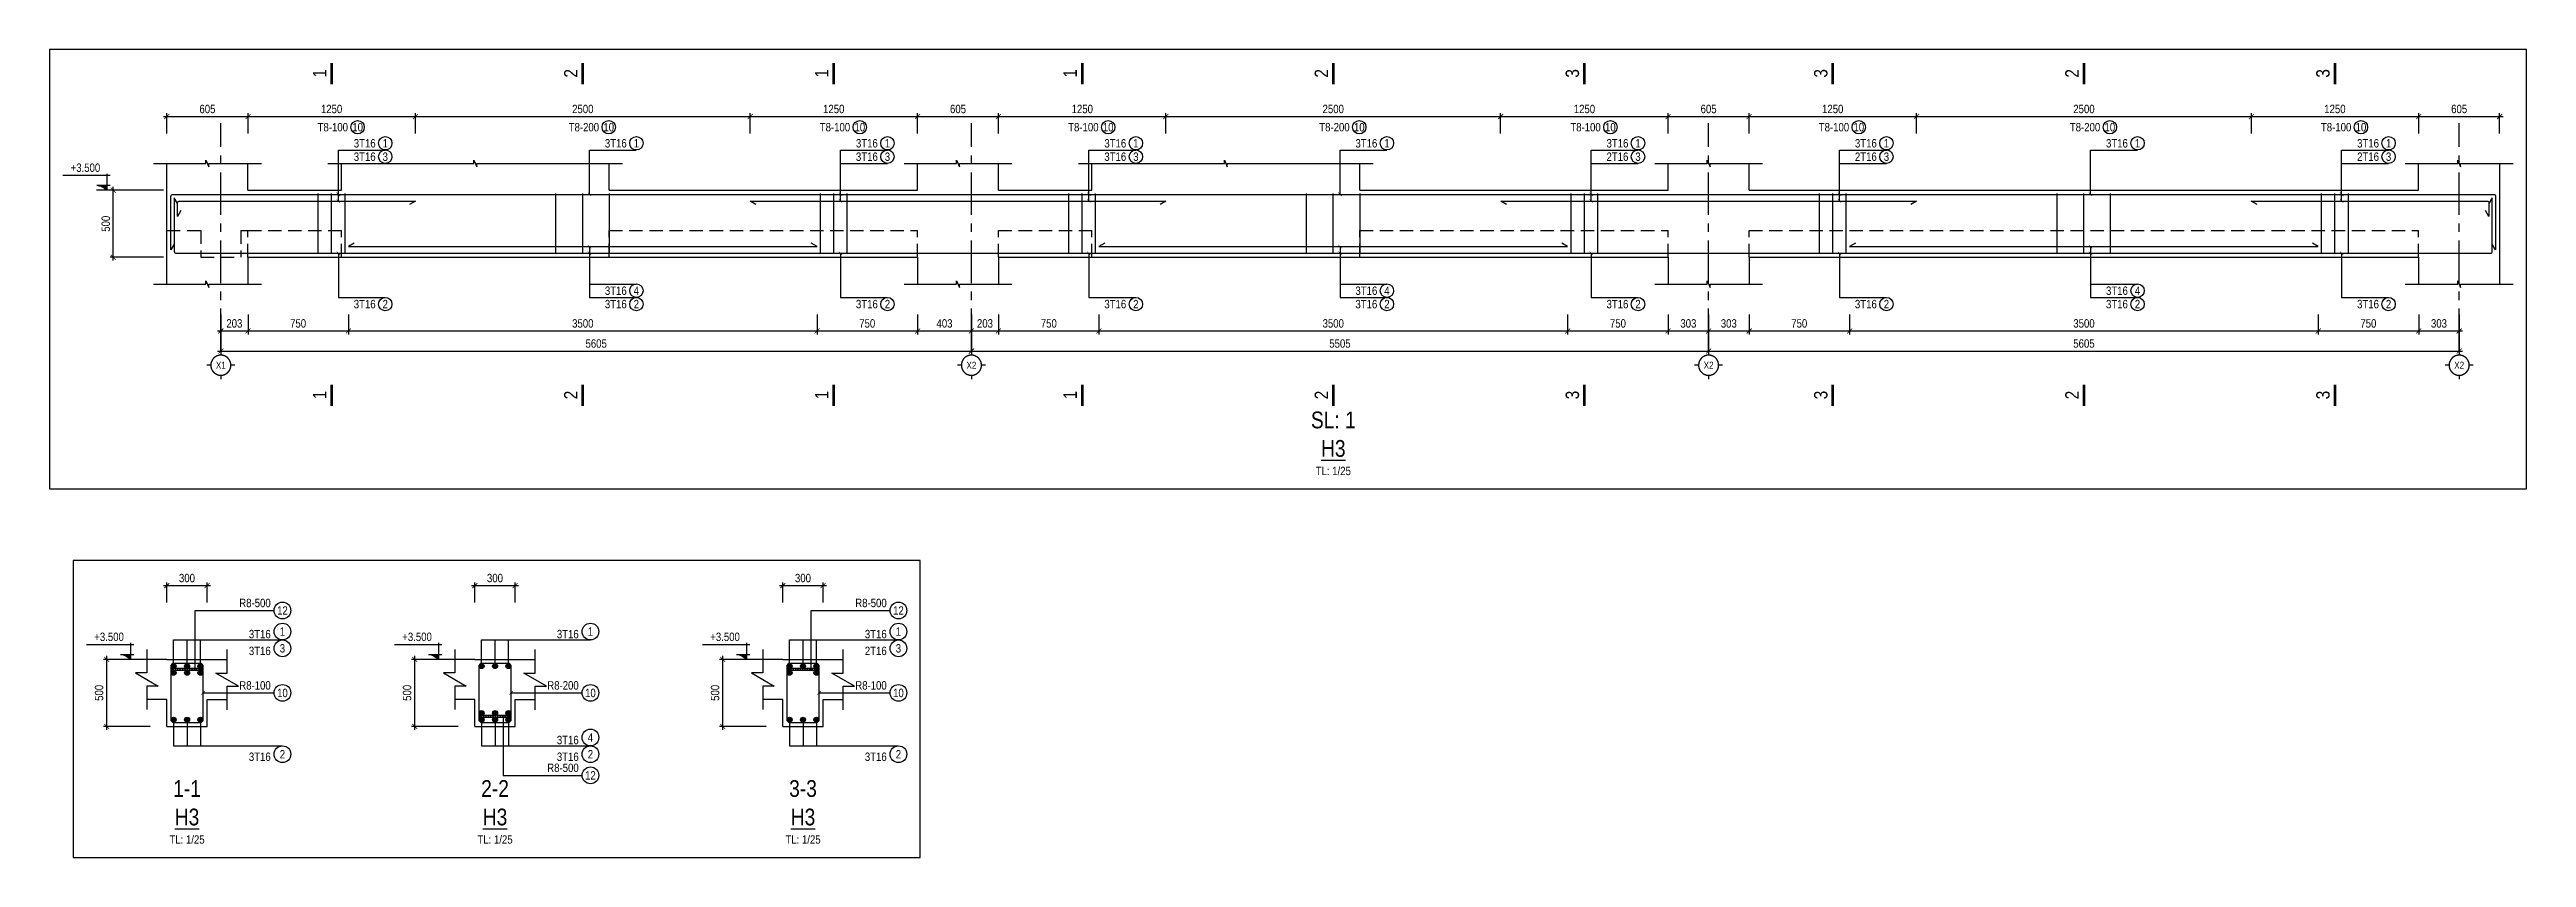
# Model space of a CAD drawing. Header units: millimetres. Extents: x -360107 to 123116000, y -52137 to 86044500.
# Drawn here: x 108370 to 126866, y 106638 to 112666 of the extents above; entities that cross this region are included whole.
import ezdxf
from ezdxf.enums import TextEntityAlignment as Align

# ---------------------------------------------------------------- set-up
doc = ezdxf.new("R2010")
doc.units = ezdxf.units.MM
doc.header["$LTSCALE"] = 100
doc.header["$MEASUREMENT"] = 0
doc.linetypes.add('CENTER', pattern=[50.8, 31.75, -6.35, 6.35, -6.35])
doc.linetypes.add('DASHEDX2', pattern=[1.5, 1, -0.5])
doc.layers.get('Defpoints').update_dxf_attribs({"color": 250})
for name, color, linetype in [('01-GB-Grid', 9, 'CENTER'), ('04-GB-Dim', 146, 'Continuous'), ('05-GB-Hatch', 8, 'Continuous'), ('10-GB-Text', 4, 'Continuous'), ('11-GB-Cao Do', 7, 'Continuous'), ('19-GB-Tie', 210, 'Continuous')]:
    doc.layers.add(name, color=color, linetype=linetype)
for name, color, linetype, lineweight in [('12-GB-Ky Hieu', 232, 'Continuous', 13), ('18-GB-Reinf', 10, 'Continuous', 25), ('20-GB-GC', 145, 'Continuous', 25), ('21-GB-BD', 90, 'Continuous', 25), ('22-GB-NC', 8, 'Continuous', 25), ('23-GB-NS', 9, 'DASHEDX2', 25)]:
    doc.layers.add(name, color=color, linetype=linetype, lineweight=lineweight)
doc.layers.add('29-GB-Defpoints', color=8, linetype='Continuous', plot=False)
doc.styles.add('02-GB-VNI-Helve', font='VNI-Helve-Condense.TTF')
doc.styles.add('kata_text', font='VNI-Helve-Condense.TTF')
doc.styles.add('VNI-Helve', font='VNI-Helve-Condense.TTF')
doc.dimstyles.new('GB 25', dxfattribs={"dimscale": 0.25, "dimtxt": 250, "dimasz": 150, "dimexe": 100, "dimexo": 100, "dimgap": 100, "dimtad": 1, "dimdec": 0, "dimzin": 0, "dimdsep": 46, "dimtxsty": 'VNI-Helve', "dimblk": 'ARCHTICK', "dimcen": 100, "dimdle": 100, "dimclrd": 256, "dimclre": 256, "dimclrt": 71, "dimadec": 0, "dimazin": 0, "dimtfac": 1, "dimtdec": 0, "dimtix": 1, "dimtmove": 0, "dimatfit": 3, "dimfxl": 3.75, "dimtolj": 1, "dimtzin": 0, "dimarcsym": 0})
pattern_1 = [(45, (113066.5, 35129), (-8.8388348, 8.8388348), [])]

msp = doc.modelspace()

# ---------------------------------------------------------------- texts
at = {"layer": '10-GB-Text', "color": 2, "style": '02-GB-VNI-Helve'}
for s, p in [('R8-500', (110021.5, 108505.5)), ('R8-500', (114621.5, 108505.5)), ('3T16', (110021.5, 108273)), ('3T16', (110021.5, 108148)), ('3T16', (112321.5, 108273)), ('3T16', (114621.5, 108273)), ('2T16', (114621.5, 108148)), ('R8-100', (110021.5, 107890.5)), ('R8-200', (112321.5, 107890.5)), ('R8-100', (114621.5, 107890.5)), ('3T16', (112321.5, 107483)), ('3T16', (110021.5, 107358)), ('R8-500', (112321.5, 107275.5)), ('3T16', (112321.5, 107358)), ('3T16', (114621.5, 107358))]:
    msp.add_text(s, height=62.5, dxfattribs=at).set_placement(p, align=Align.RIGHT)

# ---------------------------------------------------------------- blocks, each defined once
blk = doc.blocks.new('KH')
for p, q in [((-500, 0), (-700, 0)), ((0, 700), (0, 500)), ((700, 0), (500, 0)), ((0, -500), (0, -700))]:
    blk.add_line(p, q)
at = {"extrusion": (0, 0, -1)}
blk.add_ellipse((0, 0), major_axis=(-500, 0), ratio=1, start_param=-0.0000412, end_param=6.2831441, dxfattribs=at)
at = {"color": 1, "style": '02-GB-VNI-Helve'}
blk.add_attdef('TRUC', text='', height=350, dxfattribs=at).set_placement((0, 0), align=Align.MIDDLE_CENTER)
blk = doc.blocks.new('_ArchTick')
at = {"color": 0, "linetype": 'ByBlock', "const_width": 0.15}
blk.add_lwpolyline([(-0.5, -0.5), (0.5, 0.5)], dxfattribs=at)
blk = doc.blocks.new('*D350')
at = {"layer": '04-GB-Dim', "lineweight": -2, "transparency": 16777216}
for p, q in [((109826, 112166), (111126, 112166)), ((109852, 112040), (109852, 112190)), ((111102, 112040), (111102, 112190))]:
    blk.add_line(p, q, dxfattribs=at)
at = {"layer": 'Defpoints', "color": 0, "transparency": 16777216}
for p in [(111102, 112166), (109852, 112016), (111102, 112016)]:
    blk.add_point(p, dxfattribs=at)
at = {"layer": '04-GB-Dim', "lineweight": -2, "transparency": 16777216, "xscale": 37.5, "yscale": 37.5, "zscale": 37.5, "rotation": 180}
blk.add_blockref('_ArchTick', (109852, 112166), dxfattribs=at)
at = {"layer": '04-GB-Dim', "lineweight": -2, "transparency": 16777216, "xscale": 37.5, "yscale": 37.5, "zscale": 37.5}
blk.add_blockref('_ArchTick', (111102, 112166), dxfattribs=at)
at = {"layer": '04-GB-Dim', "color": 71, "transparency": 16777216, "insert": (110476, 112222), "char_height": 62.5, "attachment_point": 5, "style": 'VNI-Helve'}
blk.add_mtext('\\A1;1250', dxfattribs=at)
blk = doc.blocks.new('*U675')
at = {"layer": '20-GB-GC', "color": 145}
blk.add_circle((194, 31), 50, dxfattribs=at)
at = {"layer": '10-GB-Text', "style": '02-GB-VNI-Helve'}
blk.add_attdef('DAI', text='', height=62.5, dxfattribs=at).set_placement((122, 31), align=Align.MIDDLE_RIGHT)
at = {"layer": '10-GB-Text', "color": 141, "style": '02-GB-VNI-Helve'}
blk.add_attdef('A', text='', height=62.5, rotation=360, dxfattribs=at).set_placement((194, 31), align=Align.MIDDLE_CENTER)
at = {"layer": '10-GB-Text', "style": '02-GB-VNI-Helve'}
blk.add_attdef('DAIC', text='', height=25, dxfattribs=at).set_placement((297, 124), align=Align.MIDDLE_LEFT)
blk.add_attdef('DAIO', (298, 66), '', height=25, dxfattribs=at)
blk = doc.blocks.new('Daucat')
at = {"layer": '12-GB-Ky Hieu', "const_width": 100}
blk.add_lwpolyline([(-800, 0), (0, 0)], dxfattribs=at)
at = {"layer": '12-GB-Ky Hieu', "style": '02-GB-VNI-Helve'}
blk.add_attdef('A', text='', height=500, dxfattribs=at).set_placement((-387, 450), align=Align.MIDDLE)
blk = doc.blocks.new('*D351')
at = {"layer": '04-GB-Dim', "lineweight": -2, "transparency": 16777216}
for p, q in [((111076, 112166), (113626, 112166)), ((111102, 112040), (111102, 112190)), ((113602, 112040), (113602, 112190))]:
    blk.add_line(p, q, dxfattribs=at)
at = {"layer": 'Defpoints', "color": 0, "transparency": 16777216}
for p in [(113602, 112166), (111102, 112016), (113602, 112016)]:
    blk.add_point(p, dxfattribs=at)
at = {"layer": '04-GB-Dim', "lineweight": -2, "transparency": 16777216, "xscale": 37.5, "yscale": 37.5, "zscale": 37.5, "rotation": 180}
blk.add_blockref('_ArchTick', (111102, 112166), dxfattribs=at)
at = {"layer": '04-GB-Dim', "lineweight": -2, "transparency": 16777216, "xscale": 37.5, "yscale": 37.5, "zscale": 37.5}
blk.add_blockref('_ArchTick', (113602, 112166), dxfattribs=at)
at = {"layer": '04-GB-Dim', "color": 71, "transparency": 16777216, "insert": (112352, 112222), "char_height": 62.5, "attachment_point": 5, "style": 'VNI-Helve'}
blk.add_mtext('\\A1;2500', dxfattribs=at)
blk = doc.blocks.new('*D352')
at = {"layer": '04-GB-Dim', "lineweight": -2, "transparency": 16777216}
for p, q in [((113576, 112166), (114876, 112166)), ((113602, 112040), (113602, 112190)), ((114852, 112040), (114852, 112190))]:
    blk.add_line(p, q, dxfattribs=at)
at = {"layer": 'Defpoints', "color": 0, "transparency": 16777216}
for p in [(114852, 112166), (113602, 112016), (114852, 112016)]:
    blk.add_point(p, dxfattribs=at)
at = {"layer": '04-GB-Dim', "lineweight": -2, "transparency": 16777216, "xscale": 37.5, "yscale": 37.5, "zscale": 37.5, "rotation": 180}
blk.add_blockref('_ArchTick', (113602, 112166), dxfattribs=at)
at = {"layer": '04-GB-Dim', "lineweight": -2, "transparency": 16777216, "xscale": 37.5, "yscale": 37.5, "zscale": 37.5}
blk.add_blockref('_ArchTick', (114852, 112166), dxfattribs=at)
at = {"layer": '04-GB-Dim', "color": 71, "transparency": 16777216, "insert": (114226, 112222), "char_height": 62.5, "attachment_point": 5, "style": 'VNI-Helve'}
blk.add_mtext('\\A1;1250', dxfattribs=at)
blk = doc.blocks.new('*D353')
at = {"layer": '04-GB-Dim', "lineweight": -2, "transparency": 16777216}
for p, q in [((115432, 112166), (116732, 112166)), ((115456, 112040), (115456, 112190)), ((116706, 112040), (116706, 112190))]:
    blk.add_line(p, q, dxfattribs=at)
at = {"layer": 'Defpoints', "color": 0, "transparency": 16777216}
for p in [(116706, 112166), (115456, 112016), (116706, 112016)]:
    blk.add_point(p, dxfattribs=at)
at = {"layer": '04-GB-Dim', "lineweight": -2, "transparency": 16777216, "xscale": 37.5, "yscale": 37.5, "zscale": 37.5, "rotation": 180}
blk.add_blockref('_ArchTick', (115456, 112166), dxfattribs=at)
at = {"layer": '04-GB-Dim', "lineweight": -2, "transparency": 16777216, "xscale": 37.5, "yscale": 37.5, "zscale": 37.5}
blk.add_blockref('_ArchTick', (116706, 112166), dxfattribs=at)
at = {"layer": '04-GB-Dim', "color": 71, "transparency": 16777216, "insert": (116082, 112222), "char_height": 62.5, "attachment_point": 5, "style": 'VNI-Helve'}
blk.add_mtext('\\A1;1250', dxfattribs=at)
blk = doc.blocks.new('*D354')
at = {"layer": '04-GB-Dim', "lineweight": -2, "transparency": 16777216}
for p, q in [((116682, 112166), (119232, 112166)), ((116706, 112040), (116706, 112190)), ((119206, 112040), (119206, 112190))]:
    blk.add_line(p, q, dxfattribs=at)
at = {"layer": 'Defpoints', "color": 0, "transparency": 16777216}
for p in [(119206, 112166), (116706, 112016), (119206, 112016)]:
    blk.add_point(p, dxfattribs=at)
at = {"layer": '04-GB-Dim', "lineweight": -2, "transparency": 16777216, "xscale": 37.5, "yscale": 37.5, "zscale": 37.5, "rotation": 180}
blk.add_blockref('_ArchTick', (116706, 112166), dxfattribs=at)
at = {"layer": '04-GB-Dim', "lineweight": -2, "transparency": 16777216, "xscale": 37.5, "yscale": 37.5, "zscale": 37.5}
blk.add_blockref('_ArchTick', (119206, 112166), dxfattribs=at)
at = {"layer": '04-GB-Dim', "color": 71, "transparency": 16777216, "insert": (117956, 112222), "char_height": 62.5, "attachment_point": 5, "style": 'VNI-Helve'}
blk.add_mtext('\\A1;2500', dxfattribs=at)
blk = doc.blocks.new('*D355')
at = {"layer": '04-GB-Dim', "lineweight": -2, "transparency": 16777216}
for p, q in [((119182, 112166), (120482, 112166)), ((119206, 112040), (119206, 112190)), ((120456, 112040), (120456, 112190))]:
    blk.add_line(p, q, dxfattribs=at)
at = {"layer": 'Defpoints', "color": 0, "transparency": 16777216}
for p in [(120456, 112166), (119206, 112016), (120456, 112016)]:
    blk.add_point(p, dxfattribs=at)
at = {"layer": '04-GB-Dim', "lineweight": -2, "transparency": 16777216, "xscale": 37.5, "yscale": 37.5, "zscale": 37.5, "rotation": 180}
blk.add_blockref('_ArchTick', (119206, 112166), dxfattribs=at)
at = {"layer": '04-GB-Dim', "lineweight": -2, "transparency": 16777216, "xscale": 37.5, "yscale": 37.5, "zscale": 37.5}
blk.add_blockref('_ArchTick', (120456, 112166), dxfattribs=at)
at = {"layer": '04-GB-Dim', "color": 71, "transparency": 16777216, "insert": (119832, 112222), "char_height": 62.5, "attachment_point": 5, "style": 'VNI-Helve'}
blk.add_mtext('\\A1;1250', dxfattribs=at)
blk = doc.blocks.new('*D356')
at = {"layer": '04-GB-Dim', "lineweight": -2, "transparency": 16777216}
for p, q in [((121036, 112166), (122336, 112166)), ((121062, 112040), (121062, 112190)), ((122312, 112040), (122312, 112190))]:
    blk.add_line(p, q, dxfattribs=at)
at = {"layer": 'Defpoints', "color": 0, "transparency": 16777216}
for p in [(122312, 112166), (121062, 112016), (122312, 112016)]:
    blk.add_point(p, dxfattribs=at)
at = {"layer": '04-GB-Dim', "lineweight": -2, "transparency": 16777216, "xscale": 37.5, "yscale": 37.5, "zscale": 37.5, "rotation": 180}
blk.add_blockref('_ArchTick', (121062, 112166), dxfattribs=at)
at = {"layer": '04-GB-Dim', "lineweight": -2, "transparency": 16777216, "xscale": 37.5, "yscale": 37.5, "zscale": 37.5}
blk.add_blockref('_ArchTick', (122312, 112166), dxfattribs=at)
at = {"layer": '04-GB-Dim', "color": 71, "transparency": 16777216, "insert": (121686, 112222), "char_height": 62.5, "attachment_point": 5, "style": 'VNI-Helve'}
blk.add_mtext('\\A1;1250', dxfattribs=at)
blk = doc.blocks.new('*D357')
at = {"layer": '04-GB-Dim', "lineweight": -2, "transparency": 16777216}
for p, q in [((122286, 112166), (124836, 112166)), ((122312, 112040), (122312, 112190)), ((124812, 112040), (124812, 112190))]:
    blk.add_line(p, q, dxfattribs=at)
at = {"layer": 'Defpoints', "color": 0, "transparency": 16777216}
for p in [(124812, 112166), (122312, 112016), (124812, 112016)]:
    blk.add_point(p, dxfattribs=at)
at = {"layer": '04-GB-Dim', "lineweight": -2, "transparency": 16777216, "xscale": 37.5, "yscale": 37.5, "zscale": 37.5, "rotation": 180}
blk.add_blockref('_ArchTick', (122312, 112166), dxfattribs=at)
at = {"layer": '04-GB-Dim', "lineweight": -2, "transparency": 16777216, "xscale": 37.5, "yscale": 37.5, "zscale": 37.5}
blk.add_blockref('_ArchTick', (124812, 112166), dxfattribs=at)
at = {"layer": '04-GB-Dim', "color": 71, "transparency": 16777216, "insert": (123562, 112222), "char_height": 62.5, "attachment_point": 5, "style": 'VNI-Helve'}
blk.add_mtext('\\A1;2500', dxfattribs=at)
blk = doc.blocks.new('*D358')
at = {"layer": '04-GB-Dim', "lineweight": -2, "transparency": 16777216}
for p, q in [((124786, 112166), (126086, 112166)), ((124812, 112040), (124812, 112190)), ((126062, 112040), (126062, 112190))]:
    blk.add_line(p, q, dxfattribs=at)
at = {"layer": 'Defpoints', "color": 0, "transparency": 16777216}
for p in [(126062, 112166), (124812, 112016), (126062, 112016)]:
    blk.add_point(p, dxfattribs=at)
at = {"layer": '04-GB-Dim', "lineweight": -2, "transparency": 16777216, "xscale": 37.5, "yscale": 37.5, "zscale": 37.5, "rotation": 180}
blk.add_blockref('_ArchTick', (124812, 112166), dxfattribs=at)
at = {"layer": '04-GB-Dim', "lineweight": -2, "transparency": 16777216, "xscale": 37.5, "yscale": 37.5, "zscale": 37.5}
blk.add_blockref('_ArchTick', (126062, 112166), dxfattribs=at)
at = {"layer": '04-GB-Dim', "color": 71, "transparency": 16777216, "insert": (125436, 112222), "char_height": 62.5, "attachment_point": 5, "style": 'VNI-Helve'}
blk.add_mtext('\\A1;1250', dxfattribs=at)
blk = doc.blocks.new('*D359')
at = {"layer": '04-GB-Dim', "lineweight": -2, "transparency": 16777216}
for p, q in [((109222, 112166), (109876, 112166)), ((109246, 112040), (109246, 112190)), ((109852, 112040), (109852, 112190))]:
    blk.add_line(p, q, dxfattribs=at)
at = {"layer": 'Defpoints', "color": 0, "transparency": 16777216}
for p in [(109852, 112166), (109246, 112016), (109852, 112016)]:
    blk.add_point(p, dxfattribs=at)
at = {"layer": '04-GB-Dim', "lineweight": -2, "transparency": 16777216, "xscale": 37.5, "yscale": 37.5, "zscale": 37.5, "rotation": 180}
blk.add_blockref('_ArchTick', (109246, 112166), dxfattribs=at)
at = {"layer": '04-GB-Dim', "lineweight": -2, "transparency": 16777216, "xscale": 37.5, "yscale": 37.5, "zscale": 37.5}
blk.add_blockref('_ArchTick', (109852, 112166), dxfattribs=at)
at = {"layer": '04-GB-Dim', "color": 71, "transparency": 16777216, "insert": (109549, 112222), "char_height": 62.5, "attachment_point": 5, "style": 'VNI-Helve'}
blk.add_mtext('\\A1;605', dxfattribs=at)
blk = doc.blocks.new('*D360')
at = {"layer": '04-GB-Dim', "lineweight": -2, "transparency": 16777216}
for p, q in [((114826, 112166), (115482, 112166)), ((114852, 112040), (114852, 112190)), ((115456, 112040), (115456, 112190))]:
    blk.add_line(p, q, dxfattribs=at)
at = {"layer": 'Defpoints', "color": 0, "transparency": 16777216}
for p in [(115456, 112166), (114852, 112016), (115456, 112016)]:
    blk.add_point(p, dxfattribs=at)
at = {"layer": '04-GB-Dim', "lineweight": -2, "transparency": 16777216, "xscale": 37.5, "yscale": 37.5, "zscale": 37.5, "rotation": 180}
blk.add_blockref('_ArchTick', (114852, 112166), dxfattribs=at)
at = {"layer": '04-GB-Dim', "lineweight": -2, "transparency": 16777216, "xscale": 37.5, "yscale": 37.5, "zscale": 37.5}
blk.add_blockref('_ArchTick', (115456, 112166), dxfattribs=at)
at = {"layer": '04-GB-Dim', "color": 71, "transparency": 16777216, "insert": (115154, 112222), "char_height": 62.5, "attachment_point": 5, "style": 'VNI-Helve'}
blk.add_mtext('\\A1;605', dxfattribs=at)
blk = doc.blocks.new('*D361')
at = {"layer": '04-GB-Dim', "lineweight": -2, "transparency": 16777216}
for p, q in [((120432, 112166), (121086, 112166)), ((120456, 112040), (120456, 112190)), ((121062, 112040), (121062, 112190))]:
    blk.add_line(p, q, dxfattribs=at)
at = {"layer": 'Defpoints', "color": 0, "transparency": 16777216}
for p in [(121062, 112166), (120456, 112016), (121062, 112016)]:
    blk.add_point(p, dxfattribs=at)
at = {"layer": '04-GB-Dim', "lineweight": -2, "transparency": 16777216, "xscale": 37.5, "yscale": 37.5, "zscale": 37.5, "rotation": 180}
blk.add_blockref('_ArchTick', (120456, 112166), dxfattribs=at)
at = {"layer": '04-GB-Dim', "lineweight": -2, "transparency": 16777216, "xscale": 37.5, "yscale": 37.5, "zscale": 37.5}
blk.add_blockref('_ArchTick', (121062, 112166), dxfattribs=at)
at = {"layer": '04-GB-Dim', "color": 71, "transparency": 16777216, "insert": (120759, 112222), "char_height": 62.5, "attachment_point": 5, "style": 'VNI-Helve'}
blk.add_mtext('\\A1;605', dxfattribs=at)
blk = doc.blocks.new('*D362')
at = {"layer": '04-GB-Dim', "lineweight": -2, "transparency": 16777216}
for p, q in [((126036, 112166), (126692, 112166)), ((126062, 112040), (126062, 112190)), ((126666, 112040), (126666, 112190))]:
    blk.add_line(p, q, dxfattribs=at)
at = {"layer": 'Defpoints', "color": 0, "transparency": 16777216}
for p in [(126666, 112166), (126062, 112016), (126666, 112016)]:
    blk.add_point(p, dxfattribs=at)
at = {"layer": '04-GB-Dim', "lineweight": -2, "transparency": 16777216, "xscale": 37.5, "yscale": 37.5, "zscale": 37.5, "rotation": 180}
blk.add_blockref('_ArchTick', (126062, 112166), dxfattribs=at)
at = {"layer": '04-GB-Dim', "lineweight": -2, "transparency": 16777216, "xscale": 37.5, "yscale": 37.5, "zscale": 37.5}
blk.add_blockref('_ArchTick', (126666, 112166), dxfattribs=at)
at = {"layer": '04-GB-Dim', "color": 71, "transparency": 16777216, "insert": (126364, 112222), "char_height": 62.5, "attachment_point": 5, "style": 'VNI-Helve'}
blk.add_mtext('\\A1;605', dxfattribs=at)
blk = doc.blocks.new('*D363')
at = {"layer": '04-GB-Dim', "lineweight": -2, "transparency": 16777216}
for p, q in [((109649, 110540), (109649, 110390)), ((115254, 110540), (115254, 110390)), ((109624, 110416), (115279, 110416))]:
    blk.add_line(p, q, dxfattribs=at)
at = {"layer": 'Defpoints', "color": 0, "transparency": 16777216}
for p in [(109649, 110566), (115254, 110566), (115254, 110416)]:
    blk.add_point(p, dxfattribs=at)
at = {"layer": '04-GB-Dim', "lineweight": -2, "transparency": 16777216, "xscale": 37.5, "yscale": 37.5, "zscale": 37.5, "rotation": 180}
blk.add_blockref('_ArchTick', (109649, 110416), dxfattribs=at)
at = {"layer": '04-GB-Dim', "lineweight": -2, "transparency": 16777216, "xscale": 37.5, "yscale": 37.5, "zscale": 37.5}
blk.add_blockref('_ArchTick', (115254, 110416), dxfattribs=at)
at = {"layer": '04-GB-Dim', "color": 71, "transparency": 16777216, "insert": (112452, 110472), "char_height": 62.5, "attachment_point": 5, "style": 'VNI-Helve'}
blk.add_mtext('\\A1;5605', dxfattribs=at)
blk = doc.blocks.new('*D364')
at = {"layer": '04-GB-Dim', "lineweight": -2, "transparency": 16777216}
for p, q in [((109649, 110690), (109649, 110540)), ((109852, 110690), (109852, 110540)), ((109624, 110566), (109876, 110566))]:
    blk.add_line(p, q, dxfattribs=at)
at = {"layer": 'Defpoints', "color": 0, "transparency": 16777216}
for p in [(109649, 110716), (109852, 110716), (109852, 110566)]:
    blk.add_point(p, dxfattribs=at)
at = {"layer": '04-GB-Dim', "lineweight": -2, "transparency": 16777216, "xscale": 37.5, "yscale": 37.5, "zscale": 37.5, "rotation": 180}
blk.add_blockref('_ArchTick', (109649, 110566), dxfattribs=at)
at = {"layer": '04-GB-Dim', "lineweight": -2, "transparency": 16777216, "xscale": 37.5, "yscale": 37.5, "zscale": 37.5}
blk.add_blockref('_ArchTick', (109852, 110566), dxfattribs=at)
at = {"layer": '04-GB-Dim', "color": 71, "transparency": 16777216, "insert": (109750, 110622), "char_height": 62.5, "attachment_point": 5, "style": 'VNI-Helve'}
blk.add_mtext('\\A1;203', dxfattribs=at)
blk = doc.blocks.new('*D365')
at = {"layer": '04-GB-Dim', "lineweight": -2, "transparency": 16777216}
for p, q in [((109852, 110690), (109852, 110540)), ((110602, 110690), (110602, 110540)), ((109826, 110566), (110626, 110566))]:
    blk.add_line(p, q, dxfattribs=at)
at = {"layer": 'Defpoints', "color": 0, "transparency": 16777216}
for p in [(109852, 110716), (110602, 110716), (110602, 110566)]:
    blk.add_point(p, dxfattribs=at)
at = {"layer": '04-GB-Dim', "lineweight": -2, "transparency": 16777216, "xscale": 37.5, "yscale": 37.5, "zscale": 37.5, "rotation": 180}
blk.add_blockref('_ArchTick', (109852, 110566), dxfattribs=at)
at = {"layer": '04-GB-Dim', "lineweight": -2, "transparency": 16777216, "xscale": 37.5, "yscale": 37.5, "zscale": 37.5}
blk.add_blockref('_ArchTick', (110602, 110566), dxfattribs=at)
at = {"layer": '04-GB-Dim', "color": 71, "transparency": 16777216, "insert": (110226, 110622), "char_height": 62.5, "attachment_point": 5, "style": 'VNI-Helve'}
blk.add_mtext('\\A1;750', dxfattribs=at)
blk = doc.blocks.new('*D366')
at = {"layer": '04-GB-Dim', "lineweight": -2, "transparency": 16777216}
for p, q in [((110602, 110690), (110602, 110540)), ((114102, 110690), (114102, 110540)), ((110576, 110566), (114126, 110566))]:
    blk.add_line(p, q, dxfattribs=at)
at = {"layer": 'Defpoints', "color": 0, "transparency": 16777216}
for p in [(110602, 110716), (114102, 110716), (114102, 110566)]:
    blk.add_point(p, dxfattribs=at)
at = {"layer": '04-GB-Dim', "lineweight": -2, "transparency": 16777216, "xscale": 37.5, "yscale": 37.5, "zscale": 37.5, "rotation": 180}
blk.add_blockref('_ArchTick', (110602, 110566), dxfattribs=at)
at = {"layer": '04-GB-Dim', "lineweight": -2, "transparency": 16777216, "xscale": 37.5, "yscale": 37.5, "zscale": 37.5}
blk.add_blockref('_ArchTick', (114102, 110566), dxfattribs=at)
at = {"layer": '04-GB-Dim', "color": 71, "transparency": 16777216, "insert": (112352, 110622), "char_height": 62.5, "attachment_point": 5, "style": 'VNI-Helve'}
blk.add_mtext('\\A1;3500', dxfattribs=at)
blk = doc.blocks.new('*D367')
at = {"layer": '04-GB-Dim', "lineweight": -2, "transparency": 16777216}
for p, q in [((114102, 110690), (114102, 110540)), ((114852, 110690), (114852, 110540)), ((114076, 110566), (114876, 110566))]:
    blk.add_line(p, q, dxfattribs=at)
at = {"layer": 'Defpoints', "color": 0, "transparency": 16777216}
for p in [(114102, 110716), (114852, 110716), (114852, 110566)]:
    blk.add_point(p, dxfattribs=at)
at = {"layer": '04-GB-Dim', "lineweight": -2, "transparency": 16777216, "xscale": 37.5, "yscale": 37.5, "zscale": 37.5, "rotation": 180}
blk.add_blockref('_ArchTick', (114102, 110566), dxfattribs=at)
at = {"layer": '04-GB-Dim', "lineweight": -2, "transparency": 16777216, "xscale": 37.5, "yscale": 37.5, "zscale": 37.5}
blk.add_blockref('_ArchTick', (114852, 110566), dxfattribs=at)
at = {"layer": '04-GB-Dim', "color": 71, "transparency": 16777216, "insert": (114476, 110622), "char_height": 62.5, "attachment_point": 5, "style": 'VNI-Helve'}
blk.add_mtext('\\A1;750', dxfattribs=at)
blk = doc.blocks.new('*D368')
at = {"layer": '04-GB-Dim', "lineweight": -2, "transparency": 16777216}
for p, q in [((114852, 110690), (114852, 110540)), ((115254, 110690), (115254, 110540)), ((114826, 110566), (115279, 110566))]:
    blk.add_line(p, q, dxfattribs=at)
at = {"layer": 'Defpoints', "color": 0, "transparency": 16777216}
for p in [(114852, 110716), (115254, 110716), (115254, 110566)]:
    blk.add_point(p, dxfattribs=at)
at = {"layer": '04-GB-Dim', "lineweight": -2, "transparency": 16777216, "xscale": 37.5, "yscale": 37.5, "zscale": 37.5, "rotation": 180}
blk.add_blockref('_ArchTick', (114852, 110566), dxfattribs=at)
at = {"layer": '04-GB-Dim', "lineweight": -2, "transparency": 16777216, "xscale": 37.5, "yscale": 37.5, "zscale": 37.5}
blk.add_blockref('_ArchTick', (115254, 110566), dxfattribs=at)
at = {"layer": '04-GB-Dim', "color": 71, "transparency": 16777216, "insert": (115053, 110622), "char_height": 62.5, "attachment_point": 5, "style": 'VNI-Helve'}
blk.add_mtext('\\A1;403', dxfattribs=at)
blk = doc.blocks.new('*D369')
at = {"layer": '04-GB-Dim', "lineweight": -2, "transparency": 16777216}
for p, q in [((115254, 110540), (115254, 110390)), ((120759, 110540), (120759, 110390)), ((115229, 110416), (120784, 110416))]:
    blk.add_line(p, q, dxfattribs=at)
at = {"layer": 'Defpoints', "color": 0, "transparency": 16777216}
for p in [(115254, 110566), (120759, 110566), (120759, 110416)]:
    blk.add_point(p, dxfattribs=at)
at = {"layer": '04-GB-Dim', "lineweight": -2, "transparency": 16777216, "xscale": 37.5, "yscale": 37.5, "zscale": 37.5, "rotation": 180}
blk.add_blockref('_ArchTick', (115254, 110416), dxfattribs=at)
at = {"layer": '04-GB-Dim', "lineweight": -2, "transparency": 16777216, "xscale": 37.5, "yscale": 37.5, "zscale": 37.5}
blk.add_blockref('_ArchTick', (120759, 110416), dxfattribs=at)
at = {"layer": '04-GB-Dim', "color": 71, "transparency": 16777216, "insert": (118006, 110472), "char_height": 62.5, "attachment_point": 5, "style": 'VNI-Helve'}
blk.add_mtext('\\A1;5505', dxfattribs=at)
blk = doc.blocks.new('*D370')
at = {"layer": '04-GB-Dim', "lineweight": -2, "transparency": 16777216}
for p, q in [((115254, 110690), (115254, 110540)), ((115456, 110690), (115456, 110540)), ((115229, 110566), (115482, 110566))]:
    blk.add_line(p, q, dxfattribs=at)
at = {"layer": 'Defpoints', "color": 0, "transparency": 16777216}
for p in [(115254, 110716), (115456, 110716), (115456, 110566)]:
    blk.add_point(p, dxfattribs=at)
at = {"layer": '04-GB-Dim', "lineweight": -2, "transparency": 16777216, "xscale": 37.5, "yscale": 37.5, "zscale": 37.5, "rotation": 180}
blk.add_blockref('_ArchTick', (115254, 110566), dxfattribs=at)
at = {"layer": '04-GB-Dim', "lineweight": -2, "transparency": 16777216, "xscale": 37.5, "yscale": 37.5, "zscale": 37.5}
blk.add_blockref('_ArchTick', (115456, 110566), dxfattribs=at)
at = {"layer": '04-GB-Dim', "color": 71, "transparency": 16777216, "insert": (115355, 110622), "char_height": 62.5, "attachment_point": 5, "style": 'VNI-Helve'}
blk.add_mtext('\\A1;203', dxfattribs=at)
blk = doc.blocks.new('*D371')
at = {"layer": '04-GB-Dim', "lineweight": -2, "transparency": 16777216}
for p, q in [((115456, 110690), (115456, 110540)), ((116206, 110690), (116206, 110540)), ((115432, 110566), (116232, 110566))]:
    blk.add_line(p, q, dxfattribs=at)
at = {"layer": 'Defpoints', "color": 0, "transparency": 16777216}
for p in [(115456, 110716), (116206, 110716), (116206, 110566)]:
    blk.add_point(p, dxfattribs=at)
at = {"layer": '04-GB-Dim', "lineweight": -2, "transparency": 16777216, "xscale": 37.5, "yscale": 37.5, "zscale": 37.5, "rotation": 180}
blk.add_blockref('_ArchTick', (115456, 110566), dxfattribs=at)
at = {"layer": '04-GB-Dim', "lineweight": -2, "transparency": 16777216, "xscale": 37.5, "yscale": 37.5, "zscale": 37.5}
blk.add_blockref('_ArchTick', (116206, 110566), dxfattribs=at)
at = {"layer": '04-GB-Dim', "color": 71, "transparency": 16777216, "insert": (115832, 110622), "char_height": 62.5, "attachment_point": 5, "style": 'VNI-Helve'}
blk.add_mtext('\\A1;750', dxfattribs=at)
blk = doc.blocks.new('*D372')
at = {"layer": '04-GB-Dim', "lineweight": -2, "transparency": 16777216}
for p, q in [((116206, 110690), (116206, 110540)), ((119706, 110690), (119706, 110540)), ((116182, 110566), (119732, 110566))]:
    blk.add_line(p, q, dxfattribs=at)
at = {"layer": 'Defpoints', "color": 0, "transparency": 16777216}
for p in [(116206, 110716), (119706, 110716), (119706, 110566)]:
    blk.add_point(p, dxfattribs=at)
at = {"layer": '04-GB-Dim', "lineweight": -2, "transparency": 16777216, "xscale": 37.5, "yscale": 37.5, "zscale": 37.5, "rotation": 180}
blk.add_blockref('_ArchTick', (116206, 110566), dxfattribs=at)
at = {"layer": '04-GB-Dim', "lineweight": -2, "transparency": 16777216, "xscale": 37.5, "yscale": 37.5, "zscale": 37.5}
blk.add_blockref('_ArchTick', (119706, 110566), dxfattribs=at)
at = {"layer": '04-GB-Dim', "color": 71, "transparency": 16777216, "insert": (117956, 110622), "char_height": 62.5, "attachment_point": 5, "style": 'VNI-Helve'}
blk.add_mtext('\\A1;3500', dxfattribs=at)
blk = doc.blocks.new('*D373')
at = {"layer": '04-GB-Dim', "lineweight": -2, "transparency": 16777216}
for p, q in [((119706, 110690), (119706, 110540)), ((120456, 110690), (120456, 110540)), ((119682, 110566), (120482, 110566))]:
    blk.add_line(p, q, dxfattribs=at)
at = {"layer": 'Defpoints', "color": 0, "transparency": 16777216}
for p in [(119706, 110716), (120456, 110716), (120456, 110566)]:
    blk.add_point(p, dxfattribs=at)
at = {"layer": '04-GB-Dim', "lineweight": -2, "transparency": 16777216, "xscale": 37.5, "yscale": 37.5, "zscale": 37.5, "rotation": 180}
blk.add_blockref('_ArchTick', (119706, 110566), dxfattribs=at)
at = {"layer": '04-GB-Dim', "lineweight": -2, "transparency": 16777216, "xscale": 37.5, "yscale": 37.5, "zscale": 37.5}
blk.add_blockref('_ArchTick', (120456, 110566), dxfattribs=at)
at = {"layer": '04-GB-Dim', "color": 71, "transparency": 16777216, "insert": (120082, 110622), "char_height": 62.5, "attachment_point": 5, "style": 'VNI-Helve'}
blk.add_mtext('\\A1;750', dxfattribs=at)
blk = doc.blocks.new('*D374')
at = {"layer": '04-GB-Dim', "lineweight": -2, "transparency": 16777216}
for p, q in [((120456, 110690), (120456, 110540)), ((120759, 110690), (120759, 110540)), ((120432, 110566), (120784, 110566))]:
    blk.add_line(p, q, dxfattribs=at)
at = {"layer": 'Defpoints', "color": 0, "transparency": 16777216}
for p in [(120456, 110716), (120759, 110716), (120759, 110566)]:
    blk.add_point(p, dxfattribs=at)
at = {"layer": '04-GB-Dim', "lineweight": -2, "transparency": 16777216, "xscale": 37.5, "yscale": 37.5, "zscale": 37.5, "rotation": 180}
blk.add_blockref('_ArchTick', (120456, 110566), dxfattribs=at)
at = {"layer": '04-GB-Dim', "lineweight": -2, "transparency": 16777216, "xscale": 37.5, "yscale": 37.5, "zscale": 37.5}
blk.add_blockref('_ArchTick', (120759, 110566), dxfattribs=at)
at = {"layer": '04-GB-Dim', "color": 71, "transparency": 16777216, "insert": (120608, 110622), "char_height": 62.5, "attachment_point": 5, "style": 'VNI-Helve'}
blk.add_mtext('\\A1;303', dxfattribs=at)
blk = doc.blocks.new('*D375')
at = {"layer": '04-GB-Dim', "lineweight": -2, "transparency": 16777216}
for p, q in [((120759, 110540), (120759, 110390)), ((126364, 110540), (126364, 110390)), ((120734, 110416), (126389, 110416))]:
    blk.add_line(p, q, dxfattribs=at)
at = {"layer": 'Defpoints', "color": 0, "transparency": 16777216}
for p in [(120759, 110566), (126364, 110566), (126364, 110416)]:
    blk.add_point(p, dxfattribs=at)
at = {"layer": '04-GB-Dim', "lineweight": -2, "transparency": 16777216, "xscale": 37.5, "yscale": 37.5, "zscale": 37.5, "rotation": 180}
blk.add_blockref('_ArchTick', (120759, 110416), dxfattribs=at)
at = {"layer": '04-GB-Dim', "lineweight": -2, "transparency": 16777216, "xscale": 37.5, "yscale": 37.5, "zscale": 37.5}
blk.add_blockref('_ArchTick', (126364, 110416), dxfattribs=at)
at = {"layer": '04-GB-Dim', "color": 71, "transparency": 16777216, "insert": (123562, 110472), "char_height": 62.5, "attachment_point": 5, "style": 'VNI-Helve'}
blk.add_mtext('\\A1;5605', dxfattribs=at)
blk = doc.blocks.new('*D376')
at = {"layer": '04-GB-Dim', "lineweight": -2, "transparency": 16777216}
for p, q in [((120759, 110690), (120759, 110540)), ((121062, 110690), (121062, 110540)), ((120734, 110566), (121086, 110566))]:
    blk.add_line(p, q, dxfattribs=at)
at = {"layer": 'Defpoints', "color": 0, "transparency": 16777216}
for p in [(120759, 110716), (121062, 110716), (121062, 110566)]:
    blk.add_point(p, dxfattribs=at)
at = {"layer": '04-GB-Dim', "lineweight": -2, "transparency": 16777216, "xscale": 37.5, "yscale": 37.5, "zscale": 37.5, "rotation": 180}
blk.add_blockref('_ArchTick', (120759, 110566), dxfattribs=at)
at = {"layer": '04-GB-Dim', "lineweight": -2, "transparency": 16777216, "xscale": 37.5, "yscale": 37.5, "zscale": 37.5}
blk.add_blockref('_ArchTick', (121062, 110566), dxfattribs=at)
at = {"layer": '04-GB-Dim', "color": 71, "transparency": 16777216, "insert": (120910, 110622), "char_height": 62.5, "attachment_point": 5, "style": 'VNI-Helve'}
blk.add_mtext('\\A1;303', dxfattribs=at)
blk = doc.blocks.new('*D377')
at = {"layer": '04-GB-Dim', "lineweight": -2, "transparency": 16777216}
for p, q in [((121062, 110690), (121062, 110540)), ((121812, 110690), (121812, 110540)), ((121036, 110566), (121836, 110566))]:
    blk.add_line(p, q, dxfattribs=at)
at = {"layer": 'Defpoints', "color": 0, "transparency": 16777216}
for p in [(121062, 110716), (121812, 110716), (121812, 110566)]:
    blk.add_point(p, dxfattribs=at)
at = {"layer": '04-GB-Dim', "lineweight": -2, "transparency": 16777216, "xscale": 37.5, "yscale": 37.5, "zscale": 37.5, "rotation": 180}
blk.add_blockref('_ArchTick', (121062, 110566), dxfattribs=at)
at = {"layer": '04-GB-Dim', "lineweight": -2, "transparency": 16777216, "xscale": 37.5, "yscale": 37.5, "zscale": 37.5}
blk.add_blockref('_ArchTick', (121812, 110566), dxfattribs=at)
at = {"layer": '04-GB-Dim', "color": 71, "transparency": 16777216, "insert": (121436, 110622), "char_height": 62.5, "attachment_point": 5, "style": 'VNI-Helve'}
blk.add_mtext('\\A1;750', dxfattribs=at)
blk = doc.blocks.new('*D378')
at = {"layer": '04-GB-Dim', "lineweight": -2, "transparency": 16777216}
for p, q in [((121812, 110690), (121812, 110540)), ((125312, 110690), (125312, 110540)), ((121786, 110566), (125336, 110566))]:
    blk.add_line(p, q, dxfattribs=at)
at = {"layer": 'Defpoints', "color": 0, "transparency": 16777216}
for p in [(121812, 110716), (125312, 110716), (125312, 110566)]:
    blk.add_point(p, dxfattribs=at)
at = {"layer": '04-GB-Dim', "lineweight": -2, "transparency": 16777216, "xscale": 37.5, "yscale": 37.5, "zscale": 37.5, "rotation": 180}
blk.add_blockref('_ArchTick', (121812, 110566), dxfattribs=at)
at = {"layer": '04-GB-Dim', "lineweight": -2, "transparency": 16777216, "xscale": 37.5, "yscale": 37.5, "zscale": 37.5}
blk.add_blockref('_ArchTick', (125312, 110566), dxfattribs=at)
at = {"layer": '04-GB-Dim', "color": 71, "transparency": 16777216, "insert": (123562, 110622), "char_height": 62.5, "attachment_point": 5, "style": 'VNI-Helve'}
blk.add_mtext('\\A1;3500', dxfattribs=at)
blk = doc.blocks.new('*D379')
at = {"layer": '04-GB-Dim', "lineweight": -2, "transparency": 16777216}
for p, q in [((125312, 110690), (125312, 110540)), ((126062, 110690), (126062, 110540)), ((125286, 110566), (126086, 110566))]:
    blk.add_line(p, q, dxfattribs=at)
at = {"layer": 'Defpoints', "color": 0, "transparency": 16777216}
for p in [(125312, 110716), (126062, 110716), (126062, 110566)]:
    blk.add_point(p, dxfattribs=at)
at = {"layer": '04-GB-Dim', "lineweight": -2, "transparency": 16777216, "xscale": 37.5, "yscale": 37.5, "zscale": 37.5, "rotation": 180}
blk.add_blockref('_ArchTick', (125312, 110566), dxfattribs=at)
at = {"layer": '04-GB-Dim', "lineweight": -2, "transparency": 16777216, "xscale": 37.5, "yscale": 37.5, "zscale": 37.5}
blk.add_blockref('_ArchTick', (126062, 110566), dxfattribs=at)
at = {"layer": '04-GB-Dim', "color": 71, "transparency": 16777216, "insert": (125686, 110622), "char_height": 62.5, "attachment_point": 5, "style": 'VNI-Helve'}
blk.add_mtext('\\A1;750', dxfattribs=at)
blk = doc.blocks.new('*D380')
at = {"layer": '04-GB-Dim', "lineweight": -2, "transparency": 16777216}
for p, q in [((126062, 110690), (126062, 110540)), ((126364, 110690), (126364, 110540)), ((126036, 110566), (126389, 110566))]:
    blk.add_line(p, q, dxfattribs=at)
at = {"layer": 'Defpoints', "color": 0, "transparency": 16777216}
for p in [(126062, 110716), (126364, 110716), (126364, 110566)]:
    blk.add_point(p, dxfattribs=at)
at = {"layer": '04-GB-Dim', "lineweight": -2, "transparency": 16777216, "xscale": 37.5, "yscale": 37.5, "zscale": 37.5, "rotation": 180}
blk.add_blockref('_ArchTick', (126062, 110566), dxfattribs=at)
at = {"layer": '04-GB-Dim', "lineweight": -2, "transparency": 16777216, "xscale": 37.5, "yscale": 37.5, "zscale": 37.5}
blk.add_blockref('_ArchTick', (126364, 110566), dxfattribs=at)
at = {"layer": '04-GB-Dim', "color": 71, "transparency": 16777216, "insert": (126213, 110622), "char_height": 62.5, "attachment_point": 5, "style": 'VNI-Helve'}
blk.add_mtext('\\A1;303', dxfattribs=at)
blk = doc.blocks.new('*D381')
at = {"layer": '04-GB-Dim', "lineweight": -2, "transparency": 16777216}
for p, q in [((109222, 111616), (108822, 111616)), ((108846, 111091), (108846, 111641)), ((109222, 111116), (108822, 111116))]:
    blk.add_line(p, q, dxfattribs=at)
at = {"layer": 'Defpoints', "color": 0, "transparency": 16777216}
for p in [(108846, 111616), (109247, 111616), (109247, 111116)]:
    blk.add_point(p, dxfattribs=at)
at = {"layer": '04-GB-Dim', "lineweight": -2, "transparency": 16777216, "xscale": 37.5, "yscale": 37.5, "zscale": 37.5}
for p, rotation in [((108846, 111616), 90), ((108846, 111116), 270)]:
    blk.add_blockref('_ArchTick', p, dxfattribs=dict(at, rotation=rotation))
at = {"layer": '04-GB-Dim', "color": 71, "transparency": 16777216, "insert": (108790, 111366), "char_height": 62.5, "attachment_point": 5, "rotation": 90, "style": 'VNI-Helve'}
blk.add_mtext('\\A1;500', dxfattribs=at)
blk = doc.blocks.new('CAODODAM')
at = {"layer": '11-GB-Cao Do'}
h = blk.add_hatch(color=7, dxfattribs=at)
edge = h.paths.add_edge_path()
edge.add_line((-469, 240), (0, 240))
edge.add_line((0, 240), (0, 0))
edge.add_ellipse((-529, -455), major_axis=(0, 698), ratio=1, start_angle=-49.29549, end_angle=-4.9248)
at = {"layer": '11-GB-Cao Do', "color": 7}
for p, q in [((-2091, 720), (160, 720)), ((-469, 240), (160, 240)), ((0, 787), (0, 0)), ((492, 0), (-492, 0))]:
    blk.add_line(p, q, dxfattribs=at)
at = {"layer": '11-GB-Cao Do', "color": 7, "extrusion": (0, 0, -1)}
blk.add_ellipse((-529, -455), major_axis=(0, 698), ratio=1, start_param=0.0857926, end_param=0.8602073, dxfattribs=at)
at = {"layer": '11-GB-Cao Do', "color": 7, "style": '02-GB-VNI-Helve'}
blk.add_attdef('2', text='', height=400, dxfattribs=at).set_placement((-1016, 1080), align=Align.MIDDLE)
blk = doc.blocks.new('kata_block_TD')
at = {"color": 3, "lineweight": 25, "style": 'kata_text'}
blk.add_attdef('SSCALE', text='', height=2.5, dxfattribs=at).set_placement((0, -5), align=Align.CENTER)
at = {"layer": '10-GB-Text', "color": 4, "linetype": 'ByBlock', "lineweight": -2, "style": 'kata_text'}
for tag, p in [('SECTDET2', (0, 8.97)), ('SECTDET1', (0, 0.47))]:
    blk.add_attdef(tag, text='', height=5, dxfattribs=at).set_placement(p, align=Align.CENTER)
blk = doc.blocks.new('*U20')
at = {"layer": '22-GB-NC'}
blk.add_lwpolyline([(301, 1), (66, 1), (66, 114), (-64, -111), (-64, 1), (-299, 1)], dxfattribs=at)
blk = doc.blocks.new('MC SAN')
at = {"layer": '21-GB-BD'}
for p, q in [((0, 0), (-50, 0)), ((0, -100), (-50, -100))]:
    blk.add_line(p, q, dxfattribs=at)
at = {"layer": '22-GB-NC', "xscale": 0.2500000000000001, "yscale": 0.2500000000000001, "zscale": 0.2500000000000001, "rotation": 90}
blk.add_blockref('*U20', (-49.6, -50.2), dxfattribs=at)
blk = doc.blocks.new('*U305')
at = {"layer": '19-GB-Tie'}
blk.add_lwpolyline([(0, -20), (200, -20, 0.414214), (220, 0), (220, 400, 0.414214), (200, 420), (0, 420, 0.414214), (-20, 400), (-20, 0, 0.414214)], format="xyb", close=True, dxfattribs=at)
blk = doc.blocks.new('So hieu thep')
at = {"layer": '20-GB-GC', "color": 145}
blk.add_circle((0, 0), 200, dxfattribs=at)
at = {"layer": '10-GB-Text', "color": 141, "style": '02-GB-VNI-Helve'}
blk.add_attdef('A', text='', height=200, dxfattribs=at).set_placement((0, 0), align=Align.MIDDLE_CENTER)
blk = doc.blocks.new('CHAM THEP')
at = {"layer": '18-GB-Reinf'}
h = blk.add_hatch(color=256, dxfattribs=at)
h.dxf.hatch_style = 1
edge = h.paths.add_edge_path()
edge.add_arc((0, 0), 12.3, 0, 360)
blk.add_circle((0, 0), 12.3, dxfattribs=at)
blk = doc.blocks.new('*D382')
at = {"layer": '04-GB-Dim', "lineweight": -2, "transparency": 16777216}
for p, q in [((109222, 108666), (109572, 108666)), ((109246, 108540), (109246, 108690)), ((109546, 108540), (109546, 108690))]:
    blk.add_line(p, q, dxfattribs=at)
at = {"layer": 'Defpoints', "color": 0, "transparency": 16777216}
for p in [(109546, 108666), (109246, 108516), (109546, 108516)]:
    blk.add_point(p, dxfattribs=at)
at = {"layer": '04-GB-Dim', "lineweight": -2, "transparency": 16777216, "xscale": 37.5, "yscale": 37.5, "zscale": 37.5, "rotation": 180}
blk.add_blockref('_ArchTick', (109246, 108666), dxfattribs=at)
at = {"layer": '04-GB-Dim', "lineweight": -2, "transparency": 16777216, "xscale": 37.5, "yscale": 37.5, "zscale": 37.5}
blk.add_blockref('_ArchTick', (109546, 108666), dxfattribs=at)
at = {"layer": '04-GB-Dim', "color": 71, "transparency": 16777216, "insert": (109396, 108722), "char_height": 62.5, "attachment_point": 5, "style": 'VNI-Helve'}
blk.add_mtext('\\A1;300', dxfattribs=at)
blk = doc.blocks.new('*D383')
at = {"layer": '04-GB-Dim', "lineweight": -2, "transparency": 16777216}
for p, q in [((109122, 108116), (108772, 108116)), ((108797, 107591), (108797, 108141)), ((109122, 107616), (108772, 107616))]:
    blk.add_line(p, q, dxfattribs=at)
at = {"layer": 'Defpoints', "color": 0, "transparency": 16777216}
for p in [(108797, 108116), (109147, 108116), (109147, 107616)]:
    blk.add_point(p, dxfattribs=at)
at = {"layer": '04-GB-Dim', "lineweight": -2, "transparency": 16777216, "xscale": 37.5, "yscale": 37.5, "zscale": 37.5}
for p, rotation in [((108797, 108116), 90), ((108797, 107616), 270)]:
    blk.add_blockref('_ArchTick', p, dxfattribs=dict(at, rotation=rotation))
at = {"layer": '04-GB-Dim', "color": 71, "transparency": 16777216, "insert": (108740, 107866), "char_height": 62.5, "attachment_point": 5, "rotation": 90, "style": 'VNI-Helve'}
blk.add_mtext('\\A1;500', dxfattribs=at)
blk = doc.blocks.new('CAO DO DAM 2')
at = {"layer": '11-GB-Cao Do'}
h = blk.add_hatch(color=7, dxfattribs=at)
edge = h.paths.add_edge_path()
edge.add_line((405, -120), (523, -120))
edge.add_line((523, -120), (523, -180))
edge.add_ellipse((390, -294), major_axis=(0, 174), ratio=1, start_angle=-49.2955, end_angle=-4.9248)
at = {"layer": '11-GB-Cao Do', "color": 7}
for p, q in [((0, 0), (563, 0)), ((523, 17), (523, -180)), ((646, -180), (400, -180)), ((405, -120), (563, -120))]:
    blk.add_line(p, q, dxfattribs=at)
at = {"layer": '11-GB-Cao Do', "color": 7, "extrusion": (0, 0, -1)}
blk.add_ellipse((390, -294), major_axis=(0, 174), ratio=1, start_param=0.085793, end_param=0.860207, dxfattribs=at)
at = {"layer": '11-GB-Cao Do', "color": 7, "style": '02-GB-VNI-Helve'}
for tag, p in [('4', (269, 573)), ('5', (269, 734)), ('3', (269, 412)), ('1', (269, 251)), ('2', (269, 90))]:
    blk.add_attdef(tag, text='', height=100, dxfattribs=at).set_placement(p, align=Align.MIDDLE)
blk = doc.blocks.new('*D384')
at = {"layer": '04-GB-Dim', "lineweight": -2, "transparency": 16777216}
for p, q in [((111522, 108666), (111872, 108666)), ((111546, 108540), (111546, 108690)), ((111846, 108540), (111846, 108690))]:
    blk.add_line(p, q, dxfattribs=at)
at = {"layer": 'Defpoints', "color": 0, "transparency": 16777216}
for p in [(111846, 108666), (111546, 108516), (111846, 108516)]:
    blk.add_point(p, dxfattribs=at)
at = {"layer": '04-GB-Dim', "lineweight": -2, "transparency": 16777216, "xscale": 37.5, "yscale": 37.5, "zscale": 37.5, "rotation": 180}
blk.add_blockref('_ArchTick', (111546, 108666), dxfattribs=at)
at = {"layer": '04-GB-Dim', "lineweight": -2, "transparency": 16777216, "xscale": 37.5, "yscale": 37.5, "zscale": 37.5}
blk.add_blockref('_ArchTick', (111846, 108666), dxfattribs=at)
at = {"layer": '04-GB-Dim', "color": 71, "transparency": 16777216, "insert": (111696, 108722), "char_height": 62.5, "attachment_point": 5, "style": 'VNI-Helve'}
blk.add_mtext('\\A1;300', dxfattribs=at)
blk = doc.blocks.new('*D385')
at = {"layer": '04-GB-Dim', "lineweight": -2, "transparency": 16777216}
for p, q in [((111422, 108116), (111072, 108116)), ((111097, 107591), (111097, 108141)), ((111422, 107616), (111072, 107616))]:
    blk.add_line(p, q, dxfattribs=at)
at = {"layer": 'Defpoints', "color": 0, "transparency": 16777216}
for p in [(111097, 108116), (111447, 108116), (111447, 107616)]:
    blk.add_point(p, dxfattribs=at)
at = {"layer": '04-GB-Dim', "lineweight": -2, "transparency": 16777216, "xscale": 37.5, "yscale": 37.5, "zscale": 37.5}
for p, rotation in [((111097, 108116), 90), ((111097, 107616), 270)]:
    blk.add_blockref('_ArchTick', p, dxfattribs=dict(at, rotation=rotation))
at = {"layer": '04-GB-Dim', "color": 71, "transparency": 16777216, "insert": (111040, 107866), "char_height": 62.5, "attachment_point": 5, "rotation": 90, "style": 'VNI-Helve'}
blk.add_mtext('\\A1;500', dxfattribs=at)
blk = doc.blocks.new('*D386')
at = {"layer": '04-GB-Dim', "lineweight": -2, "transparency": 16777216}
for p, q in [((113822, 108666), (114172, 108666)), ((113846, 108540), (113846, 108690)), ((114146, 108540), (114146, 108690))]:
    blk.add_line(p, q, dxfattribs=at)
at = {"layer": 'Defpoints', "color": 0, "transparency": 16777216}
for p in [(114146, 108666), (113846, 108516), (114146, 108516)]:
    blk.add_point(p, dxfattribs=at)
at = {"layer": '04-GB-Dim', "lineweight": -2, "transparency": 16777216, "xscale": 37.5, "yscale": 37.5, "zscale": 37.5, "rotation": 180}
blk.add_blockref('_ArchTick', (113846, 108666), dxfattribs=at)
at = {"layer": '04-GB-Dim', "lineweight": -2, "transparency": 16777216, "xscale": 37.5, "yscale": 37.5, "zscale": 37.5}
blk.add_blockref('_ArchTick', (114146, 108666), dxfattribs=at)
at = {"layer": '04-GB-Dim', "color": 71, "transparency": 16777216, "insert": (113996, 108722), "char_height": 62.5, "attachment_point": 5, "style": 'VNI-Helve'}
blk.add_mtext('\\A1;300', dxfattribs=at)
blk = doc.blocks.new('*D387')
at = {"layer": '04-GB-Dim', "lineweight": -2, "transparency": 16777216}
for p, q in [((113722, 108116), (113372, 108116)), ((113397, 107591), (113397, 108141)), ((113722, 107616), (113372, 107616))]:
    blk.add_line(p, q, dxfattribs=at)
at = {"layer": 'Defpoints', "color": 0, "transparency": 16777216}
for p in [(113397, 108116), (113747, 108116), (113747, 107616)]:
    blk.add_point(p, dxfattribs=at)
at = {"layer": '04-GB-Dim', "lineweight": -2, "transparency": 16777216, "xscale": 37.5, "yscale": 37.5, "zscale": 37.5}
for p, rotation in [((113397, 108116), 90), ((113397, 107616), 270)]:
    blk.add_blockref('_ArchTick', p, dxfattribs=dict(at, rotation=rotation))
at = {"layer": '04-GB-Dim', "color": 71, "transparency": 16777216, "insert": (113340, 107866), "char_height": 62.5, "attachment_point": 5, "rotation": 90, "style": 'VNI-Helve'}
blk.add_mtext('\\A1;500', dxfattribs=at)

# ---------------------------------------------------------------- dimensions: what is measured, and where the dimension line sits
at = {"layer": '04-GB-Dim'}
for base, p1, p2, picture, middle in [((109851.5, 112165.5), (109246.5, 112015.5), (109851.5, 112015.5), '*D359', (109549, 112222.4)), ((111101.5, 112165.5), (109851.5, 112015.5), (111101.5, 112015.5), '*D350', (110476.5, 112222.4)), ((113601.5, 112165.5), (111101.5, 112015.5), (113601.5, 112015.5), '*D351', (112351.5, 112222.4)), ((114851.5, 112165.5), (113601.5, 112015.5), (114851.5, 112015.5), '*D352', (114226.5, 112222.4)), ((115456.5, 112165.5), (114851.5, 112015.5), (115456.5, 112015.5), '*D360', (115154, 112222.4)), ((116706.5, 112165.5), (115456.5, 112015.5), (116706.5, 112015.5), '*D353', (116081.5, 112222.4)), ((119206.5, 112165.5), (116706.5, 112015.5), (119206.5, 112015.5), '*D354', (117956.5, 112222.4)), ((120456.5, 112165.5), (119206.5, 112015.5), (120456.5, 112015.5), '*D355', (119831.5, 112222.4)), ((121061.5, 112165.5), (120456.5, 112015.5), (121061.5, 112015.5), '*D361', (120759, 112222.4)), ((122311.5, 112165.5), (121061.5, 112015.5), (122311.5, 112015.5), '*D356', (121686.5, 112222.4)), ((124811.5, 112165.5), (122311.5, 112015.5), (124811.5, 112015.5), '*D357', (123561.5, 112222.4)), ((126061.5, 112165.5), (124811.5, 112015.5), (126061.5, 112015.5), '*D358', (125436.5, 112222.4)), ((126666.5, 112165.5), (126061.5, 112015.5), (126666.5, 112015.5), '*D362', (126364, 112222.4)), ((109851.5, 110565.5), (109649, 110715.5), (109851.5, 110715.5), '*D364', (109750.25, 110622.4166667)), ((110601.5, 110565.5), (109851.5, 110715.5), (110601.5, 110715.5), '*D365', (110226.5, 110622.4)), ((114101.5, 110565.5), (110601.5, 110715.5), (114101.5, 110715.5), '*D366', (112351.5, 110622.4)), ((114851.5, 110565.5), (114101.5, 110715.5), (114851.5, 110715.5), '*D367', (114476.5, 110622.4)), ((115254, 110565.5), (114851.5, 110715.5), (115254, 110715.5), '*D368', (115052.75, 110622.4166667)), ((115456.5, 110565.5), (115254, 110715.5), (115456.5, 110715.5), '*D370', (115355.25, 110622.4166667)), ((116206.5, 110565.5), (115456.5, 110715.5), (116206.5, 110715.5), '*D371', (115831.5, 110622.4)), ((119706.5, 110565.5), (116206.5, 110715.5), (119706.5, 110715.5), '*D372', (117956.5, 110622.4)), ((120456.5, 110565.5), (119706.5, 110715.5), (120456.5, 110715.5), '*D373', (120081.5, 110622.4)), ((120759, 110565.5), (120456.5, 110715.5), (120759, 110715.5), '*D374', (120607.75, 110622.4166667)), ((121061.5, 110565.5), (120759, 110715.5), (121061.5, 110715.5), '*D376', (120910.25, 110622.4166667)), ((121811.5, 110565.5), (121061.5, 110715.5), (121811.5, 110715.5), '*D377', (121436.5, 110622.4)), ((125311.5, 110565.5), (121811.5, 110715.5), (125311.5, 110715.5), '*D378', (123561.5, 110622.4)), ((126061.5, 110565.5), (125311.5, 110715.5), (126061.5, 110715.5), '*D379', (125686.5, 110622.4)), ((126364, 110565.5), (126061.5, 110715.5), (126364, 110715.5), '*D380', (126212.75, 110622.4166667)), ((115254, 110415.5), (109649, 110565.5), (115254, 110565.5), '*D363', (112451.5, 110472.4)), ((120759, 110415.5), (115254, 110565.5), (120759, 110565.5), '*D369', (118006.5, 110472.4)), ((126364, 110415.5), (120759, 110565.5), (126364, 110565.5), '*D375', (123561.5, 110472.4))]:
    dim = msp.add_linear_dim(base=base, p1=p1, p2=p2, dimstyle='GB 25', dxfattribs=at)
    dim.commit()
    dim.dimension.update_dxf_attribs({"geometry": picture, "text_midpoint": middle})
dim = msp.add_linear_dim(base=(108846.5, 111615.5), p1=(109246.5, 111115.5), p2=(109246.5, 111615.5), angle=90, dimstyle='GB 25', dxfattribs=at)
dim.commit()
dim.dimension.update_dxf_attribs({"geometry": '*D381', "text_midpoint": (108789.6, 111365.5)})
for p1, p2, distance, picture, middle in [((109246.5, 108515.5), (109546.5, 108515.5), 150, '*D382', (109396.5, 108722.4)), ((111546.5, 108515.5), (111846.5, 108515.5), 150, '*D384', (111696.5, 108722.4)), ((113846.5, 108515.5), (114146.5, 108515.5), 150, '*D386', (113996.5, 108722.4)), ((109146.5, 107615.5), (109146.5, 108115.5), 350, '*D383', (108739.6, 107865.5)), ((111446.5, 107615.5), (111446.5, 108115.5), 350, '*D385', (111039.6, 107865.5)), ((113746.5, 107615.5), (113746.5, 108115.5), 350, '*D387', (113339.6, 107865.5))]:
    dim = msp.add_aligned_dim(p1=p1, p2=p2, distance=distance, dimstyle='GB 25', dxfattribs=at)
    dim.commit()
    dim.dimension.update_dxf_attribs({"geometry": picture, "text_midpoint": middle})

# ---------------------------------------------------------------- hatches: boundary and pattern name
at = {"layer": '05-GB-Hatch'}
h = msp.add_hatch(dxfattribs=at)
h.set_pattern_fill('ANSI31', color=256, scale=100, style=0)
h.set_pattern_definition(pattern_1)
h.paths.add_polyline_path([(109285, 108034.5), (109508, 108034.5), (109508, 108046.5), (109285, 108046.5)])
h = msp.add_hatch(dxfattribs=at)
h.set_pattern_fill('ANSI31', color=256, scale=100, style=0)
h.set_pattern_definition(pattern_1)
h.paths.add_polyline_path([(113885, 108034.5), (114108, 108034.5), (114108, 108046.5), (113885, 108046.5)])
h = msp.add_hatch(dxfattribs=at)
h.set_pattern_fill('ANSI31', color=256, scale=100, style=0)
h.set_pattern_definition(pattern_1)
h.paths.add_polyline_path([(111585, 107684.5), (111808, 107684.5), (111808, 107696.5), (111585, 107696.5)])

# ---------------------------------------------------------------- linework, layer by layer
at = {"layer": '01-GB-Grid', "ltscale": 0.1}
for p, q in [((109649, 110415.5), (109649, 112115.5)), ((115254, 110415.5), (115254, 112115.5)), ((120759, 110415.5), (120759, 112115.5)), ((126364, 110415.5), (126364, 112115.5))]:
    msp.add_line(p, q, dxfattribs=at)
at = {"layer": '05-GB-Hatch'}
for points in [[(109285, 108034.5), (109508, 108034.5), (109508, 108046.5), (109285, 108046.5)], [(113885, 108034.5), (114108, 108034.5), (114108, 108046.5), (113885, 108046.5)], [(111585, 107684.5), (111808, 107684.5), (111808, 107696.5), (111585, 107696.5)]]:
    msp.add_lwpolyline(points, close=True, dxfattribs=at)
at = {"layer": '18-GB-Reinf'}
for points in [[(109301.5, 111213.8), (109276.5, 111170.5), (109276.5, 111570.5, -0.4142136), (109291.5, 111585.5), (109851.5, 111585.5), (114851.5, 111585.5), (115456.5, 111585.5), (120456.5, 111585.5), (121061.5, 111585.5), (126061.5, 111585.5), (126621.5, 111585.5, -0.4142136), (126636.5, 111570.5), (126636.5, 111170.5), (126611.5, 111213.8)], [(109326.5, 111517.2), (109301.5, 111560.5), (109301.5, 111160.5, 0.4142136), (109316.5, 111145.5), (109851.5, 111145.5), (114851.5, 111145.5), (115456.5, 111145.5), (120456.5, 111145.5), (121061.5, 111145.5), (126061.5, 111145.5), (126596.5, 111145.5, 0.4142136), (126611.5, 111160.5), (126611.5, 111560.5), (126586.5, 111517.2)], [(109351.5, 111463.8), (109326.5, 111420.5), (109326.5, 111520.5, -0.4142136), (109341.5, 111535.5), (109851.5, 111535.5), (111101.5, 111535.5), (111058.2, 111510.5)], [(109351.5, 111463.8), (109326.5, 111420.5), (109326.5, 111520.5, -0.4142136), (109341.5, 111535.5), (109851.5, 111535.5), (111101.5, 111535.5), (111058.2, 111510.5)], [(124854.8, 111510.5), (124811.5, 111535.5), (126061.5, 111535.5), (126571.5, 111535.5, -0.4142136), (126586.5, 111520.5), (126586.5, 111420.5), (126561.5, 111463.8)]]:
    msp.add_lwpolyline(points, format="xyb", dxfattribs=at)
for points in [[(113644.8, 111510.5), (113601.5, 111535.5), (114851.5, 111535.5), (115456.5, 111535.5), (116706.5, 111535.5), (116663.2, 111510.5)], [(113644.8, 111510.5), (113601.5, 111535.5), (114851.5, 111535.5), (115456.5, 111535.5), (116706.5, 111535.5), (116663.2, 111510.5)], [(119249.8, 111510.5), (119206.5, 111535.5), (120456.5, 111535.5), (121061.5, 111535.5), (122311.5, 111535.5), (122268.2, 111510.5)], [(110644.8, 111220.5), (110601.5, 111195.5), (114101.5, 111195.5), (114058.2, 111220.5)], [(116249.8, 111220.5), (116206.5, 111195.5), (119706.5, 111195.5), (119663.2, 111220.5)], [(121854.8, 111220.5), (121811.5, 111195.5), (125311.5, 111195.5), (125268.2, 111220.5)]]:
    msp.add_lwpolyline(points, dxfattribs=at)
at = {"layer": '19-GB-Tie'}
for points in [[(110376.5, 111140.5), (110376.5, 111590.5)], [(110476.5, 111140.5), (110476.5, 111590.5)], [(110576.5, 111140.5), (110576.5, 111590.5)], [(112151.5, 111140.5), (112151.5, 111590.5)], [(112351.5, 111140.5), (112351.5, 111590.5)], [(112551.5, 111140.5), (112551.5, 111590.5)], [(114126.5, 111140.5), (114126.5, 111590.5)], [(114226.5, 111140.5), (114226.5, 111590.5)], [(114326.5, 111140.5), (114326.5, 111590.5)], [(115981.5, 111140.5), (115981.5, 111590.5)], [(116081.5, 111140.5), (116081.5, 111590.5)], [(116181.5, 111140.5), (116181.5, 111590.5)], [(117756.5, 111140.5), (117756.5, 111590.5)], [(117956.5, 111140.5), (117956.5, 111590.5)], [(118156.5, 111140.5), (118156.5, 111590.5)], [(119731.5, 111140.5), (119731.5, 111590.5)], [(119831.5, 111140.5), (119831.5, 111590.5)], [(119931.5, 111140.5), (119931.5, 111590.5)], [(121586.5, 111140.5), (121586.5, 111590.5)], [(121686.5, 111140.5), (121686.5, 111590.5)], [(121786.5, 111140.5), (121786.5, 111590.5)], [(123361.5, 111140.5), (123361.5, 111590.5)], [(123561.5, 111140.5), (123561.5, 111590.5)], [(123761.5, 111140.5), (123761.5, 111590.5)], [(125336.5, 111140.5), (125336.5, 111590.5)], [(125436.5, 111140.5), (125436.5, 111590.5)], [(125536.5, 111140.5), (125536.5, 111590.5)]]:
    msp.add_lwpolyline(points, dxfattribs=at)
at = {"layer": '21-GB-BD'}
for p, q in [((109246.5, 110915.5), (109246.5, 111815.5)), ((109851.5, 111615.5), (109851.5, 111815.5)), ((110549, 111615.5), (110549, 111815.5)), ((112549, 111615.5), (112549, 111815.5)), ((114851.5, 111615.5), (114851.5, 111815.5)), ((115456.5, 111615.5), (115456.5, 111815.5)), ((116154, 111615.5), (116154, 111815.5)), ((118154, 111615.5), (118154, 111815.5)), ((120456.5, 111615.5), (120456.5, 111815.5)), ((121061.5, 111615.5), (121061.5, 111815.5)), ((126061.5, 111615.5), (126061.5, 111815.5)), ((126666.5, 110915.5), (126666.5, 111815.5)), ((109851.5, 111615.5), (110549, 111615.5)), ((112549, 111615.5), (114851.5, 111615.5)), ((115456.5, 111615.5), (116154, 111615.5)), ((118154, 111615.5), (120456.5, 111615.5)), ((121061.5, 111615.5), (126061.5, 111615.5)), ((109851.5, 111115.5), (114851.5, 111115.5)), ((109851.5, 111115.5), (109851.5, 110915.5)), ((114851.5, 111115.5), (114851.5, 110915.5)), ((115456.5, 111115.5), (120456.5, 111115.5)), ((115456.5, 111115.5), (115456.5, 110915.5)), ((120456.5, 111115.5), (120456.5, 110915.5)), ((121061.5, 111115.5), (126061.5, 111115.5)), ((121061.5, 111115.5), (121061.5, 110915.5)), ((126061.5, 111115.5), (126061.5, 110915.5)), ((109246.5, 108115.5), (109546.5, 108115.5)), ((111546.5, 108115.5), (111846.5, 108115.5)), ((113846.5, 108115.5), (114146.5, 108115.5)), ((109246.5, 107615.5), (109246.5, 107815.5)), ((109546.5, 107615.5), (109546.5, 107815.5)), ((111546.5, 107615.5), (111546.5, 107815.5)), ((111846.5, 107615.5), (111846.5, 107815.5)), ((113846.5, 107615.5), (113846.5, 107815.5)), ((114146.5, 107615.5), (114146.5, 107815.5)), ((109246.5, 107615.5), (109546.5, 107615.5)), ((111546.5, 107615.5), (111846.5, 107615.5)), ((113846.5, 107615.5), (114146.5, 107615.5))]:
    msp.add_line(p, q, dxfattribs=at)
at = {"layer": '22-GB-NC'}
for points in [[(109146.5, 111815.5), (109538, 111815.5), (109538, 111840.5), (109560, 111790.5), (109560, 111815.5), (109951.5, 111815.5)], [(110449, 111815.5), (111538, 111815.5), (111538, 111840.5), (111560, 111790.5), (111560, 111815.5), (112649, 111815.5)], [(114751.5, 111815.5), (115143, 111815.5), (115143, 111840.5), (115165, 111790.5), (115165, 111815.5), (115556.5, 111815.5)], [(116054, 111815.5), (117143, 111815.5), (117143, 111840.5), (117165, 111790.5), (117165, 111815.5), (118254, 111815.5)], [(120356.5, 111815.5), (120748, 111815.5), (120748, 111840.5), (120770, 111790.5), (120770, 111815.5), (121161.5, 111815.5)], [(125961.5, 111815.5), (126353, 111815.5), (126353, 111840.5), (126375, 111790.5), (126375, 111815.5), (126766.5, 111815.5)], [(109146.5, 110915.5), (109538, 110915.5), (109538, 110940.5), (109560, 110890.5), (109560, 110915.5), (109951.5, 110915.5)], [(114751.5, 110915.5), (115143, 110915.5), (115143, 110940.5), (115165, 110890.5), (115165, 110915.5), (115556.5, 110915.5)], [(120356.5, 110915.5), (120748, 110915.5), (120748, 110940.5), (120770, 110890.5), (120770, 110915.5), (121161.5, 110915.5)], [(125961.5, 110915.5), (126353, 110915.5), (126353, 110940.5), (126375, 110890.5), (126375, 110915.5), (126766.5, 110915.5)]]:
    msp.add_lwpolyline(points, dxfattribs=at)
at = {"layer": '23-GB-NS'}
for p, q in [((109246.5, 111315.5), (109499, 111315.5)), ((109499, 111315.5), (109499, 111115.5)), ((109799, 111315.5), (109851.5, 111315.5)), ((109799, 111315.5), (109799, 111115.5)), ((109851.5, 111315.5), (110549, 111315.5)), ((109851.5, 111115.5), (109851.5, 111315.5)), ((110549, 111115.5), (110549, 111315.5)), ((112549, 111315.5), (114851.5, 111315.5)), ((112549, 111115.5), (112549, 111315.5)), ((114851.5, 111115.5), (114851.5, 111315.5)), ((115456.5, 111315.5), (116154, 111315.5)), ((115456.5, 111115.5), (115456.5, 111315.5)), ((116154, 111115.5), (116154, 111315.5)), ((118154, 111315.5), (120456.5, 111315.5)), ((118154, 111115.5), (118154, 111315.5)), ((120456.5, 111115.5), (120456.5, 111315.5)), ((121061.5, 111315.5), (126061.5, 111315.5)), ((121061.5, 111115.5), (121061.5, 111315.5)), ((126061.5, 111115.5), (126061.5, 111315.5)), ((109499, 111115.5), (109799, 111115.5))]:
    msp.add_line(p, q, dxfattribs=at)
at = {"layer": '29-GB-Defpoints', "linetype": 'Continuous'}
msp.add_lwpolyline([(108369.8, 109388.2), (126866.5, 109388.2), (126866.5, 112665.5), (108369.8, 112665.5)], close=True, dxfattribs=at)
at = {"layer": '29-GB-Defpoints'}
msp.add_lwpolyline([(108546.5, 106638.2), (114871.5, 106638.2), (114871.5, 108854.3), (108546.5, 108854.3)], close=True, dxfattribs=at)

# ---------------------------------------------------------------- block references
at = {"layer": '01-GB-Grid', "xscale": 0.15, "yscale": 0.15, "zscale": 0.15}
for p, values in [((109649, 110310.5), {'TRUC': 'X1'}), ((115254, 110310.5), {'TRUC': 'X2'}), ((120759, 110310.5), {'TRUC': 'X2'}), ((126364, 110310.5), {'TRUC': 'X2'})]:
    msp.add_blockref('KH', p, dxfattribs=at).add_auto_attribs(values)
at = {"layer": '04-GB-Dim', "xscale": 0.2, "yscale": 0.2, "zscale": 0.2, "rotation": 89.99999999999991}
for p, values in [((110476.5, 110165.5), {'A': '1'}), ((112351.5, 110165.5), {'A': '2'}), ((114226.5, 110165.5), {'A': '1'}), ((116081.5, 110165.5), {'A': '1'}), ((117956.5, 110165.5), {'A': '2'}), ((119831.5, 110165.5), {'A': '3'}), ((121686.5, 110165.5), {'A': '3'}), ((123561.5, 110165.5), {'A': '2'}), ((125436.5, 110165.5), {'A': '3'})]:
    msp.add_blockref('Daucat', p, dxfattribs=at).add_auto_attribs(values)
at = {"layer": '04-GB-Dim', "xscale": 25, "yscale": 25, "zscale": 25}
msp.add_blockref('kata_block_TD', (117956.5, 109615.5), dxfattribs=at).add_auto_attribs({'SECTDET1': '%%UH3', 'SECTDET2': 'SL: 1', 'SSCALE': 'TL: 1/25'})
at = {"layer": '04-GB-Dim', "xscale": 0.3125, "yscale": 0.3125}
for p in [(110109, 107865.5), (112409, 107865.5), (114709, 107865.5)]:
    msp.add_blockref('So hieu thep', p, dxfattribs=at).add_auto_attribs({'A': '10'})
at = {"layer": '10-GB-Text', "xscale": 0.3125, "yscale": 0.3125}
for p, values in [((110109, 108480.5), {'A': '12'}), ((114709, 108480.5), {'A': '12'}), ((110109, 108323), {'A': '1'}), ((110109, 108198), {'A': '3'}), ((112409, 108323), {'A': '1'}), ((114709, 108323), {'A': '1'}), ((114709, 108198), {'A': '3'}), ((110109, 107408), {'A': '2'}), ((112409, 107533), {'A': '4'}), ((112409, 107408), {'A': '2'}), ((114709, 107408), {'A': '2'}), ((112409, 107250.5), {'A': '12'})]:
    msp.add_blockref('So hieu thep', p, dxfattribs=at).add_auto_attribs(values)
at = {"layer": '10-GB-Text'}
ref = msp.add_blockref('CAO DO DAM 2', (108646.5, 108228), dxfattribs=dict(at, xscale=0.625, yscale=0.625, zscale=0.625))
ref.add_attrib('2', '+3.500', dxfattribs={"layer": '11-GB-Cao Do', "color": 7, "height": 62.5, "style": '02-GB-VNI-Helve'}).set_placement((108814.4, 108284.3), align=Align.MIDDLE)
ref = msp.add_blockref('CAO DO DAM 2', (110946.5, 108228), dxfattribs=dict(at, xscale=0.625, yscale=0.625, zscale=0.625))
ref.add_attrib('2', '+3.500', dxfattribs={"layer": '11-GB-Cao Do', "color": 7, "height": 62.5, "style": '02-GB-VNI-Helve'}).set_placement((111114.4, 108284.3), align=Align.MIDDLE)
ref = msp.add_blockref('CAO DO DAM 2', (113246.5, 108228), dxfattribs=dict(at, xscale=0.625, yscale=0.625, zscale=0.625))
ref.add_attrib('2', '+3.500', dxfattribs={"layer": '11-GB-Cao Do', "color": 7, "height": 62.5, "style": '02-GB-VNI-Helve'}).set_placement((113414.4, 108284.3), align=Align.MIDDLE)
ref = msp.add_blockref('kata_block_TD', (109396.5, 106865.5), dxfattribs=dict(at, xscale=25, yscale=25, zscale=25))
ref.add_attrib('SECTDET1', '%%UH3', dxfattribs={"linetype": 'ByBlock', "lineweight": -2, "height": 125, "style": 'kata_text'}).set_placement((109396.5, 106877.3), align=Align.CENTER)
ref.add_attrib('SECTDET2', '1-1', dxfattribs={"color": 1, "linetype": 'ByBlock', "lineweight": -2, "height": 125, "style": 'kata_text'}).set_placement((109396.5, 107089.8), align=Align.CENTER)
ref.add_attrib('SSCALE', 'TL: 1/25', dxfattribs={"layer": '0', "color": 3, "lineweight": 25, "height": 62.5, "style": 'kata_text'}).set_placement((109396.5, 106740.5), align=Align.CENTER)
ref = msp.add_blockref('kata_block_TD', (111696.5, 106865.5), dxfattribs=dict(at, xscale=25, yscale=25, zscale=25))
ref.add_attrib('SECTDET1', '%%UH3', dxfattribs={"linetype": 'ByBlock', "lineweight": -2, "height": 125, "style": 'kata_text'}).set_placement((111696.5, 106877.3), align=Align.CENTER)
ref.add_attrib('SECTDET2', '2-2', dxfattribs={"color": 1, "linetype": 'ByBlock', "lineweight": -2, "height": 125, "style": 'kata_text'}).set_placement((111696.5, 107089.8), align=Align.CENTER)
ref.add_attrib('SSCALE', 'TL: 1/25', dxfattribs={"layer": '0', "color": 3, "lineweight": 25, "height": 62.5, "style": 'kata_text'}).set_placement((111696.5, 106740.5), align=Align.CENTER)
ref = msp.add_blockref('kata_block_TD', (113996.5, 106865.5), dxfattribs=dict(at, xscale=25, yscale=25, zscale=25))
ref.add_attrib('SECTDET1', '%%UH3', dxfattribs={"linetype": 'ByBlock', "lineweight": -2, "height": 125, "style": 'kata_text'}).set_placement((113996.5, 106877.3), align=Align.CENTER)
ref.add_attrib('SECTDET2', '3-3', dxfattribs={"color": 1, "linetype": 'ByBlock', "lineweight": -2, "height": 125, "style": 'kata_text'}).set_placement((113996.5, 107089.8), align=Align.CENTER)
ref.add_attrib('SSCALE', 'TL: 1/25', dxfattribs={"layer": '0', "color": 3, "lineweight": 25, "height": 62.5, "style": 'kata_text'}).set_placement((113996.5, 106740.5), align=Align.CENTER)
at = {"layer": '11-GB-Cao Do', "xscale": 0.15625, "yscale": 0.15625, "zscale": 0.15625}
msp.add_blockref('CAODODAM', (108796.5, 111615.5), dxfattribs=at).add_auto_attribs({'2': '+3.500'})
at = {"layer": '12-GB-Ky Hieu', "xscale": 0.2, "yscale": 0.2, "zscale": 0.2, "rotation": 89.99999999999991}
for p, values in [((110476.5, 112565.5), {'A': '1'}), ((112351.5, 112565.5), {'A': '2'}), ((114226.5, 112565.5), {'A': '1'}), ((116081.5, 112565.5), {'A': '1'}), ((117956.5, 112565.5), {'A': '2'}), ((119831.5, 112565.5), {'A': '3'}), ((121686.5, 112565.5), {'A': '3'}), ((123561.5, 112565.5), {'A': '2'}), ((125436.5, 112565.5), {'A': '3'})]:
    msp.add_blockref('Daucat', p, dxfattribs=at).add_auto_attribs(values)
at = {"layer": '18-GB-Reinf'}
for p in [(109296.5, 108065.5), (109296.5, 108015.5), (109396.5, 108065.5), (109396.5, 108015.5), (109496.5, 108065.5), (109496.5, 108015.5), (111596.5, 108065.5), (111696.5, 108065.5), (111796.5, 108065.5), (113896.5, 108065.5), (113896.5, 108015.5), (113996.5, 108065.5), (114096.5, 108065.5), (114096.5, 108015.5), (109296.5, 107665.5), (109396.5, 107665.5), (109496.5, 107665.5), (111596.5, 107715.5), (111596.5, 107665.5), (111696.5, 107715.5), (111696.5, 107665.5), (111796.5, 107715.5), (111796.5, 107665.5), (113896.5, 107665.5), (113996.5, 107665.5), (114096.5, 107665.5)]:
    msp.add_blockref('CHAM THEP', p, dxfattribs=at)
at = {"layer": '19-GB-Tie'}
for p, values in [((110476.5, 112055.5), {'A': '10', 'DAI': 'T8-100'}), ((112351.5, 112055.5), {'A': '10', 'DAI': 'T8-200'}), ((114226.5, 112055.5), {'A': '10', 'DAI': 'T8-100'}), ((116081.5, 112055.5), {'A': '10', 'DAI': 'T8-100'}), ((117956.5, 112055.5), {'A': '10', 'DAI': 'T8-200'}), ((119831.5, 112055.5), {'A': '10', 'DAI': 'T8-100'}), ((121686.5, 112055.5), {'A': '10', 'DAI': 'T8-100'}), ((123561.5, 112055.5), {'A': '10', 'DAI': 'T8-200'}), ((125436.5, 112055.5), {'A': '10', 'DAI': 'T8-100'}), ((110683, 111935.5), {'A': '1', 'DAI': '3T16'}), ((110683, 111835.5), {'A': '3', 'DAI': '3T16'}), ((112558, 111935.5), {'A': '1', 'DAI': '3T16'}), ((114433, 111935.5), {'A': '1', 'DAI': '3T16'}), ((114433, 111835.5), {'A': '3', 'DAI': '3T16'}), ((116288, 111935.5), {'A': '1', 'DAI': '3T16'}), ((116288, 111835.5), {'A': '3', 'DAI': '3T16'}), ((118163, 111935.5), {'A': '1', 'DAI': '3T16'}), ((120038, 111935.5), {'A': '1', 'DAI': '3T16'}), ((120038, 111835.5), {'A': '3', 'DAI': '2T16'}), ((121893, 111935.5), {'A': '1', 'DAI': '3T16'}), ((121893, 111835.5), {'A': '3', 'DAI': '2T16'}), ((123768, 111935.5), {'A': '1', 'DAI': '3T16'}), ((125643, 111935.5), {'A': '1', 'DAI': '3T16'}), ((125643, 111835.5), {'A': '3', 'DAI': '2T16'}), ((110683, 110735.5), {'A': '2', 'DAI': '3T16'}), ((112558, 110835.5), {'A': '4', 'DAI': '3T16'}), ((112558, 110735.5), {'A': '2', 'DAI': '3T16'}), ((114433, 110735.5), {'A': '2', 'DAI': '3T16'}), ((116288, 110735.5), {'A': '2', 'DAI': '3T16'}), ((118163, 110835.5), {'A': '4', 'DAI': '3T16'}), ((118163, 110735.5), {'A': '2', 'DAI': '3T16'}), ((120038, 110735.5), {'A': '2', 'DAI': '3T16'}), ((121893, 110735.5), {'A': '2', 'DAI': '3T16'}), ((123768, 110835.5), {'A': '4', 'DAI': '3T16'}), ((123768, 110735.5), {'A': '2', 'DAI': '3T16'}), ((125643, 110735.5), {'A': '2', 'DAI': '3T16'})]:
    msp.add_blockref('*U675', p, dxfattribs=at).add_auto_attribs(values)
for p in [(109296.5, 107665.5), (111596.5, 107665.5), (113896.5, 107665.5)]:
    msp.add_blockref('*U305', p, dxfattribs=at)
at = {"layer": '21-GB-BD', "xscale": 3, "yscale": 3}
for p in [(109246.5, 108115.5), (111546.5, 108115.5), (113846.5, 108115.5)]:
    msp.add_blockref('MC SAN', p, dxfattribs=at)
at = {"layer": '21-GB-BD', "xscale": 3, "yscale": 3, "rotation": 179.9999999662073}
for p in [(109546.5, 107815.5), (111846.5, 107815.5), (114146.5, 107815.5)]:
    msp.add_blockref('MC SAN', p, dxfattribs=at)

msp.set_redraw_order([(e.dxf.handle, doc.entitydb.next_handle()) for e in msp.query("TEXT MTEXT ATTDEF DIMENSION ARC_DIMENSION")])  # texts and dimensions are drawn at this point

# ---------------------------------------------------------------- leaders
at = {"layer": '04-GB-Dim'}
for points, override in [([(110526.5, 111585.5), (110526.5, 111915.5), (110876.5, 111915.5)], {"dimasz": 100, "dimldrblk": 'ArchTick'}), ([(112401.5, 111585.5), (112401.5, 111915.5), (112751.5, 111915.5)], {"dimasz": 100, "dimldrblk": 'ArchTick'}), ([(114276.5, 111585.5), (114276.5, 111915.5), (114626.5, 111915.5)], {"dimasz": 100, "dimldrblk": 'ArchTick'}), ([(116131.5, 111585.5), (116131.5, 111915.5), (116481.5, 111915.5)], {"dimasz": 100, "dimldrblk": 'ArchTick'}), ([(118006.5, 111585.5), (118006.5, 111915.5), (118356.5, 111915.5)], {"dimasz": 100, "dimldrblk": 'ArchTick'}), ([(119881.5, 111585.5), (119881.5, 111915.5), (120231.5, 111915.5)], {"dimasz": 100, "dimldrblk": 'ArchTick'}), ([(121736.5, 111585.5), (121736.5, 111915.5), (122086.5, 111915.5)], {"dimasz": 100, "dimldrblk": 'ArchTick'}), ([(123611.5, 111585.5), (123611.5, 111915.5), (123961.5, 111915.5)], {"dimasz": 100, "dimldrblk": 'ArchTick'}), ([(125486.5, 111585.5), (125486.5, 111915.5), (125836.5, 111915.5)], {"dimasz": 100, "dimldrblk": 'ArchTick'}), ([(110526.5, 111535.5), (110526.5, 111815.5), (110876.5, 111815.5)], {"dimasz": 100, "dimldrblk": 'ArchTick'}), ([(114276.5, 111535.5), (114276.5, 111815.5), (114626.5, 111815.5)], {"dimasz": 100, "dimldrblk": 'ArchTick'}), ([(116131.5, 111535.5), (116131.5, 111815.5), (116481.5, 111815.5)], {"dimasz": 100, "dimldrblk": 'ArchTick'}), ([(119881.5, 111535.5), (119881.5, 111815.5), (120231.5, 111815.5)], {"dimasz": 100, "dimldrblk": 'ArchTick'}), ([(121736.5, 111535.5), (121736.5, 111815.5), (122086.5, 111815.5)], {"dimasz": 100, "dimldrblk": 'ArchTick'}), ([(125486.5, 111535.5), (125486.5, 111815.5), (125836.5, 111815.5)], {"dimasz": 100, "dimldrblk": 'ArchTick'}), ([(112401.5, 111195.5), (112401.5, 110915.5), (112751.5, 110915.5)], {"dimasz": 100, "dimldrblk": 'ArchTick'}), ([(118006.5, 111195.5), (118006.5, 110915.5), (118356.5, 110915.5)], {"dimasz": 100, "dimldrblk": 'ArchTick'}), ([(123611.5, 111195.5), (123611.5, 110915.5), (123961.5, 110915.5)], {"dimasz": 100, "dimldrblk": 'ArchTick'}), ([(110526.5, 111145.5), (110526.5, 110815.5), (110876.5, 110815.5)], {"dimasz": 100, "dimldrblk": 'ArchTick'}), ([(112401.5, 111145.5), (112401.5, 110815.5), (112751.5, 110815.5)], {"dimasz": 100, "dimldrblk": 'ArchTick'}), ([(114276.5, 111145.5), (114276.5, 110815.5), (114626.5, 110815.5)], {"dimasz": 100, "dimldrblk": 'ArchTick'}), ([(116131.5, 111145.5), (116131.5, 110815.5), (116481.5, 110815.5)], {"dimasz": 100, "dimldrblk": 'ArchTick'}), ([(118006.5, 111145.5), (118006.5, 110815.5), (118356.5, 110815.5)], {"dimasz": 100, "dimldrblk": 'ArchTick'}), ([(119881.5, 111145.5), (119881.5, 110815.5), (120231.5, 110815.5)], {"dimasz": 100, "dimldrblk": 'ArchTick'}), ([(121736.5, 111145.5), (121736.5, 110815.5), (122086.5, 110815.5)], {"dimasz": 100, "dimldrblk": 'ArchTick'}), ([(123611.5, 111145.5), (123611.5, 110815.5), (123961.5, 110815.5)], {"dimasz": 100, "dimldrblk": 'ArchTick'}), ([(125486.5, 111145.5), (125486.5, 110815.5), (125836.5, 110815.5)], {"dimasz": 100, "dimldrblk": 'ArchTick'}), ([(109456.5, 108040.5), (109456.5, 108480.5), (110046.5, 108480.5)], {"dimasz": 100, "dimldrblk": 'ArchTick'}), ([(114056.5, 108040.5), (114056.5, 108480.5), (114646.5, 108480.5)], {"dimasz": 100, "dimldrblk": 'ArchTick'}), ([(109296.5, 108065.5), (109296.5, 108260.5), (110109, 108260.5)], {"dimasz": 150, "dimldrblk": 'Origin'}), ([(109296.5, 108015.5), (109296.5, 108260.5), (110109, 108260.5)], {"dimasz": 150, "dimldrblk": 'Origin'}), ([(109396.5, 108065.5), (109396.5, 108260.5), (110109, 108260.5)], {"dimasz": 150, "dimldrblk": 'Origin'}), ([(109396.5, 108015.5), (109396.5, 108260.5), (110109, 108260.5)], {"dimasz": 150, "dimldrblk": 'Origin'}), ([(109496.5, 108065.5), (109496.5, 108260.5), (110109, 108260.5)], {"dimasz": 150, "dimldrblk": 'Origin'}), ([(109496.5, 108015.5), (109496.5, 108260.5), (110109, 108260.5)], {"dimasz": 150, "dimldrblk": 'Origin'}), ([(111596.5, 108065.5), (111596.5, 108260.5), (112409, 108260.5)], {"dimasz": 150, "dimldrblk": 'Origin'}), ([(111696.5, 108065.5), (111696.5, 108260.5), (112409, 108260.5)], {"dimasz": 150, "dimldrblk": 'Origin'}), ([(111796.5, 108065.5), (111796.5, 108260.5), (112409, 108260.5)], {"dimasz": 150, "dimldrblk": 'Origin'}), ([(113896.5, 108065.5), (113896.5, 108260.5), (114709, 108260.5)], {"dimasz": 150, "dimldrblk": 'Origin'}), ([(113896.5, 108015.5), (113896.5, 108260.5), (114709, 108260.5)], {"dimasz": 150, "dimldrblk": 'Origin'}), ([(113996.5, 108065.5), (113996.5, 108260.5), (114709, 108260.5)], {"dimasz": 150, "dimldrblk": 'Origin'}), ([(114096.5, 108065.5), (114096.5, 108260.5), (114709, 108260.5)], {"dimasz": 150, "dimldrblk": 'Origin'}), ([(114096.5, 108015.5), (114096.5, 108260.5), (114709, 108260.5)], {"dimasz": 150, "dimldrblk": 'Origin'}), ([(109516.5, 107865.5), (109566.5, 107865.5), (110046.5, 107865.5)], {"dimasz": 100, "dimldrblk": 'ArchTick'}), ([(111816.5, 107865.5), (111866.5, 107865.5), (112346.5, 107865.5)], {"dimasz": 100, "dimldrblk": 'ArchTick'}), ([(114116.5, 107865.5), (114166.5, 107865.5), (114646.5, 107865.5)], {"dimasz": 100, "dimldrblk": 'ArchTick'}), ([(109296.5, 107665.5), (109296.5, 107470.5), (110109, 107470.5)], {"dimasz": 150, "dimldrblk": 'Origin'}), ([(109396.5, 107665.5), (109396.5, 107470.5), (110109, 107470.5)], {"dimasz": 150, "dimldrblk": 'Origin'}), ([(109496.5, 107665.5), (109496.5, 107470.5), (110109, 107470.5)], {"dimasz": 150, "dimldrblk": 'Origin'}), ([(111596.5, 107715.5), (111596.5, 107470.5), (112409, 107470.5)], {"dimasz": 150, "dimldrblk": 'Origin'}), ([(111596.5, 107665.5), (111596.5, 107470.5), (112409, 107470.5)], {"dimasz": 150, "dimldrblk": 'Origin'}), ([(111696.5, 107715.5), (111696.5, 107470.5), (112409, 107470.5)], {"dimasz": 150, "dimldrblk": 'Origin'}), ([(111696.5, 107665.5), (111696.5, 107470.5), (112409, 107470.5)], {"dimasz": 150, "dimldrblk": 'Origin'}), ([(111756.5, 107690.5), (111756.5, 107250.5), (112346.5, 107250.5)], {"dimasz": 100, "dimldrblk": 'ArchTick'}), ([(111796.5, 107715.5), (111796.5, 107470.5), (112409, 107470.5)], {"dimasz": 150, "dimldrblk": 'Origin'}), ([(111796.5, 107665.5), (111796.5, 107470.5), (112409, 107470.5)], {"dimasz": 150, "dimldrblk": 'Origin'}), ([(113896.5, 107665.5), (113896.5, 107470.5), (114709, 107470.5)], {"dimasz": 150, "dimldrblk": 'Origin'}), ([(113996.5, 107665.5), (113996.5, 107470.5), (114709, 107470.5)], {"dimasz": 150, "dimldrblk": 'Origin'}), ([(114096.5, 107665.5), (114096.5, 107470.5), (114709, 107470.5)], {"dimasz": 150, "dimldrblk": 'Origin'})]:
    msp.add_leader(points, dimstyle='GB 25', override=override, dxfattribs=at)

doc.saveas('drawing.dxf')
